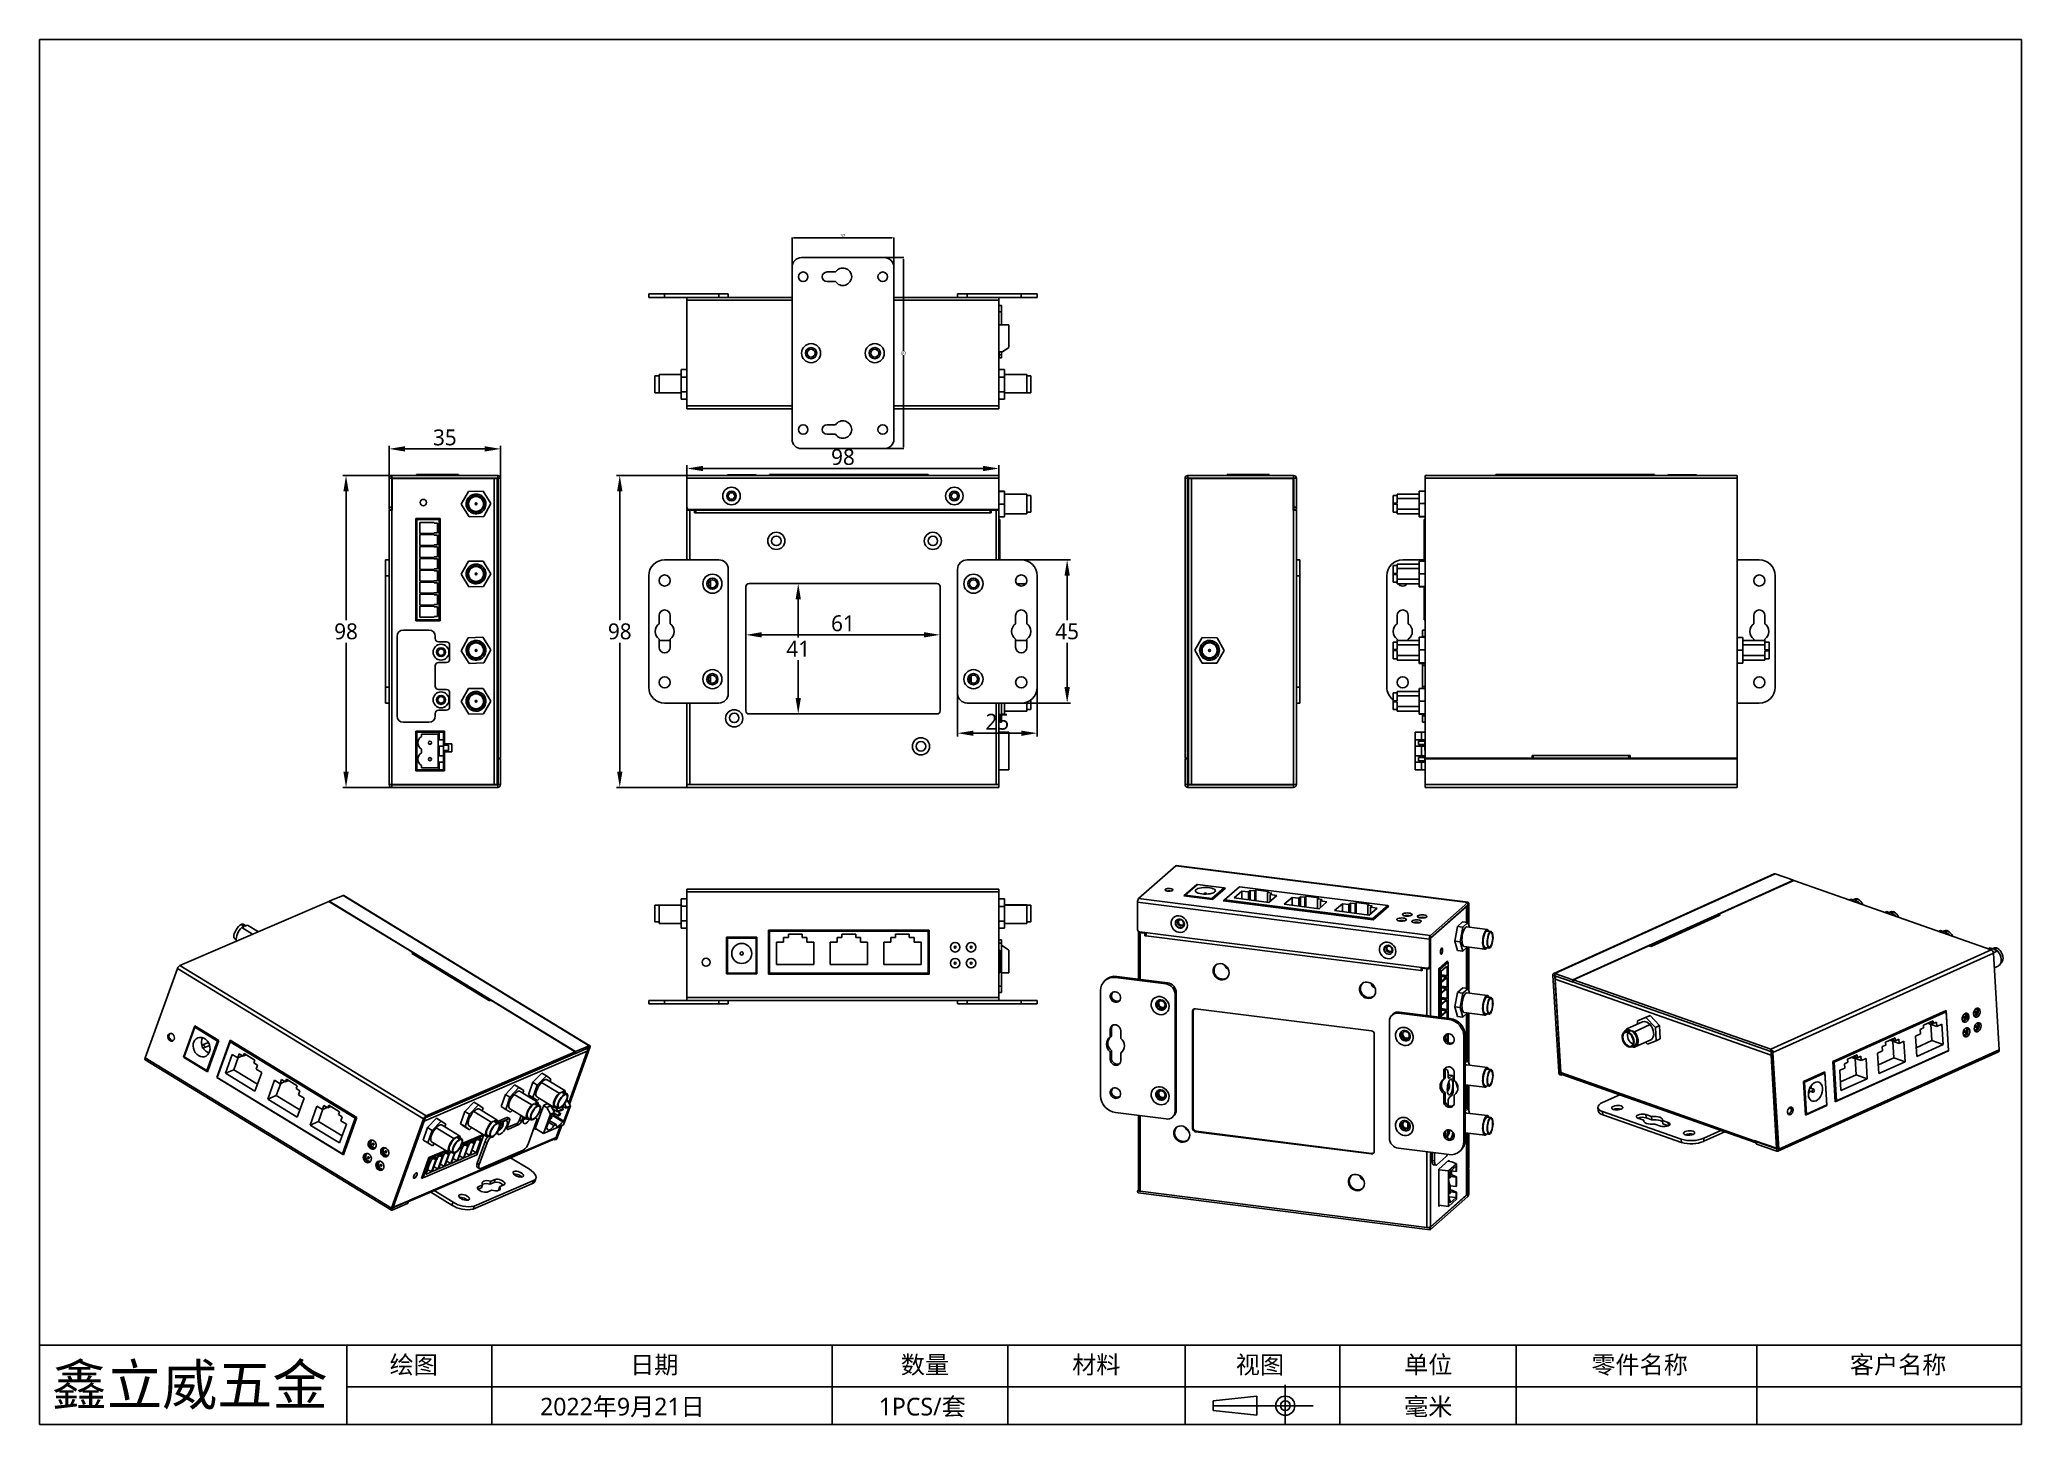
# Model space of a CAD drawing. Header units: millimetres. Extents: x 105 to 728, y 71 to 506.
import ezdxf

# ---------------------------------------------------------------- set-up
doc = ezdxf.new("R2010")
doc.units = ezdxf.units.MM
doc.header["$LTSCALE"] = 2
doc.header["$PDSIZE"] = -1
for name, color, linetype in [('1轮廓实线层', 7, 'Continuous'), ('2细线层', 4, 'Continuous'), ('6文字层', 3, 'Continuous')]:
    doc.layers.add(name, color=color, linetype=linetype)
doc.styles.add('SLDTEXTSTYLE0', font='')
doc.styles.get("Standard").update_dxf_attribs({"font": ''})
doc.styles.get('SLDTEXTSTYLE0').set_extended_font_data('Microsoft YaHei')
doc.styles.get('Standard').set_extended_font_data('Microsoft YaHei')
doc.dimstyles.new('ISO-25', dxfattribs={"dimtxt": 2.5, "dimasz": 2.5, "dimexe": 1.25, "dimexo": 0.625, "dimtad": 1, "dimtxsty": 'Standard', "dimcen": 2.5, "dimadec": 0, "dimazin": 0, "dimtfac": 1, "dimtmove": 0, "dimatfit": 3, "dimfxl": 1, "dimarcsym": 0})

msp = doc.modelspace()

# ---------------------------------------------------------------- texts
at = {"layer": '6文字层', "attachment_point": 1, "style": 'SLDTEXTSTYLE0'}
for s, insert, char_height in [('绘图', (215.09, 92.76), 5.556), ('日期', (290.64, 92.76), 5.556), ('数量', (375.67, 92.76), 5.556), ('材料', (429.5, 92.76), 5.556), ('视图', (480.89, 92.76), 5.556), ('单位', (533.77, 92.76), 5.556), ('零件名称', (592.59, 92.76), 5.556), ('客户名称', (673.79, 92.76), 5.556), ('鑫立威五金', (108.99, 90.04), 12.7), ('2022年9月21日', (262.36, 79.6), 5.556), ('1PCS/套', (368.73, 79.6), 5.556), ('毫米', (533.77, 79.6), 5.556)]:
    msp.add_mtext(s, dxfattribs=dict(at, insert=insert, char_height=char_height))

# ---------------------------------------------------------------- blocks, each defined once
blk = doc.blocks.new('*D5')
at = {"color": 0, "lineweight": -2}
for p, q in [((341.49, 421.84), (341.49, 444.11)), ((341.99, 444.01), (372.99, 444.01)), ((373.49, 421.84), (373.49, 444.11))]:
    blk.add_line(p, q, dxfattribs=at)
at = {"color": 0}
for points in [[(341.99, 444.09), (341.99, 443.93), (341.49, 444.01)], [(372.99, 444.09), (372.99, 443.93), (373.49, 444.01)]]:
    blk.add_solid(points, dxfattribs=at)
at = {"layer": 'Defpoints', "color": 0}
for p in [(373.49, 444.01), (341.49, 421.84), (373.49, 421.84)]:
    blk.add_point(p, dxfattribs=at)
at = {"color": 0, "insert": (357.49, 444.63), "char_height": 1, "attachment_point": 5}
blk.add_mtext('32', dxfattribs=at)
blk = doc.blocks.new('*D6')
at = {"color": 0, "lineweight": -2}
for p, q in [((363.46, 437.76), (376.57, 437.76)), ((376.47, 437.26), (376.47, 408.38)), ((376.47, 378.26), (376.47, 407.15)), ((363.46, 377.76), (376.57, 377.76))]:
    blk.add_line(p, q, dxfattribs=at)
at = {"color": 0}
for points in [[(376.39, 437.26), (376.55, 437.26), (376.47, 437.76)], [(376.39, 378.26), (376.55, 378.26), (376.47, 377.76)]]:
    blk.add_solid(points, dxfattribs=at)
at = {"layer": 'Defpoints', "color": 0}
for p in [(363.46, 437.76), (363.46, 377.76), (376.47, 377.76)]:
    blk.add_point(p, dxfattribs=at)
at = {"color": 0, "insert": (376.47, 407.76), "char_height": 1, "attachment_point": 5}
blk.add_mtext('60', dxfattribs=at)
blk = doc.blocks.new('*D8')
at = {"color": 0, "lineweight": -2}
for p, q in [((214.94, 367.4), (214.94, 378.69)), ((219.94, 377.69), (244.94, 377.69)), ((249.94, 367.4), (249.94, 378.69))]:
    blk.add_line(p, q, dxfattribs=at)
at = {"color": 0}
for points in [[(219.94, 378.52), (219.94, 376.85), (214.94, 377.69)], [(244.94, 378.52), (244.94, 376.85), (249.94, 377.69)]]:
    blk.add_solid(points, dxfattribs=at)
at = {"layer": 'Defpoints', "color": 0}
for p in [(249.94, 377.69), (214.94, 367.4), (249.94, 367.4)]:
    blk.add_point(p, dxfattribs=at)
at = {"color": 0, "insert": (232.44, 381.27), "char_height": 5, "attachment_point": 5}
blk.add_mtext('35', dxfattribs=at)
blk = doc.blocks.new('*D9')
at = {"color": 0, "lineweight": -2}
for p, q in [((243.05, 369.34), (200.4, 369.34)), ((201.4, 364.34), (201.4, 323.93)), ((201.4, 276.34), (201.4, 316.76)), ((246.63, 271.34), (200.4, 271.34))]:
    blk.add_line(p, q, dxfattribs=at)
at = {"color": 0}
for points in [[(200.57, 364.34), (202.23, 364.34), (201.4, 369.34)], [(200.57, 276.34), (202.23, 276.34), (201.4, 271.34)]]:
    blk.add_solid(points, dxfattribs=at)
at = {"layer": 'Defpoints', "color": 0}
for p in [(243.05, 369.34), (201.4, 271.34), (246.63, 271.34)]:
    blk.add_point(p, dxfattribs=at)
at = {"color": 0, "insert": (201.4, 320.34), "char_height": 5, "attachment_point": 5}
blk.add_mtext('98', dxfattribs=at)
blk = doc.blocks.new('*D10')
at = {"color": 0, "lineweight": -2}
for p, q in [((308.49, 363.89), (308.49, 372.53)), ((313.49, 371.53), (401.49, 371.53)), ((406.49, 365.53), (406.49, 372.53))]:
    blk.add_line(p, q, dxfattribs=at)
at = {"color": 0}
for points in [[(313.49, 372.36), (313.49, 370.69), (308.49, 371.53)], [(401.49, 372.36), (401.49, 370.69), (406.49, 371.53)]]:
    blk.add_solid(points, dxfattribs=at)
at = {"layer": 'Defpoints', "color": 0}
for p in [(406.49, 371.53), (308.49, 363.89), (406.49, 365.53)]:
    blk.add_point(p, dxfattribs=at)
at = {"color": 0, "insert": (357.49, 375.11), "char_height": 5, "attachment_point": 5}
blk.add_mtext('98', dxfattribs=at)
blk = doc.blocks.new('*D11')
at = {"color": 0, "lineweight": -2}
for p, q in [((312.58, 369.34), (286.39, 369.34)), ((287.39, 364.34), (287.39, 323.93)), ((287.39, 276.34), (287.39, 316.76)), ((310.83, 271.34), (286.39, 271.34))]:
    blk.add_line(p, q, dxfattribs=at)
at = {"color": 0}
for points in [[(286.56, 364.34), (288.23, 364.34), (287.39, 369.34)], [(286.56, 276.34), (288.23, 276.34), (287.39, 271.34)]]:
    blk.add_solid(points, dxfattribs=at)
at = {"layer": 'Defpoints', "color": 0}
for p in [(312.58, 369.34), (287.39, 271.34), (310.83, 271.34)]:
    blk.add_point(p, dxfattribs=at)
at = {"color": 0, "insert": (287.39, 320.34), "char_height": 5, "attachment_point": 5}
blk.add_mtext('98', dxfattribs=at)
blk = doc.blocks.new('*D12')
at = {"color": 0, "lineweight": -2}
for p, q in [((338.82, 335.41), (344.45, 335.41)), ((343.45, 330.41), (343.45, 318.47)), ((343.45, 299.41), (343.45, 311.36)), ((338.82, 294.41), (344.45, 294.41))]:
    blk.add_line(p, q, dxfattribs=at)
at = {"color": 0}
for points in [[(342.62, 330.41), (344.28, 330.41), (343.45, 335.41)], [(342.62, 299.41), (344.28, 299.41), (343.45, 294.41)]]:
    blk.add_solid(points, dxfattribs=at)
at = {"layer": 'Defpoints', "color": 0}
for p in [(338.82, 335.41), (343.45, 335.41), (338.82, 294.41)]:
    blk.add_point(p, dxfattribs=at)
at = {"color": 0, "insert": (343.45, 314.91), "char_height": 5, "attachment_point": 5}
blk.add_mtext('41', dxfattribs=at)
blk = doc.blocks.new('*D13')
at = {"color": 0, "lineweight": -2}
for p, q in [((326.99, 321.28), (326.99, 318.27)), ((382.99, 319.27), (331.99, 319.27)), ((387.99, 321.28), (387.99, 318.27))]:
    blk.add_line(p, q, dxfattribs=at)
at = {"color": 0}
for points in [[(331.99, 320.11), (331.99, 318.44), (326.99, 319.27)], [(382.99, 320.11), (382.99, 318.44), (387.99, 319.27)]]:
    blk.add_solid(points, dxfattribs=at)
at = {"layer": 'Defpoints', "color": 0}
for p in [(326.99, 321.28), (326.99, 319.27), (387.99, 321.28)]:
    blk.add_point(p, dxfattribs=at)
at = {"color": 0, "insert": (357.49, 322.87), "char_height": 5, "attachment_point": 5}
blk.add_mtext('61', dxfattribs=at)
blk = doc.blocks.new('*D14')
at = {"color": 0, "lineweight": -2}
for p, q in [((393.49, 309.35), (393.49, 287.37)), ((418.49, 309.35), (418.49, 287.37)), ((398.49, 288.37), (413.49, 288.37))]:
    blk.add_line(p, q, dxfattribs=at)
at = {"color": 0}
for points in [[(398.49, 289.2), (398.49, 287.53), (393.49, 288.37)], [(413.49, 289.2), (413.49, 287.53), (418.49, 288.37)]]:
    blk.add_solid(points, dxfattribs=at)
at = {"layer": 'Defpoints', "color": 0}
for p in [(393.49, 309.35), (418.49, 309.35), (418.49, 288.37)]:
    blk.add_point(p, dxfattribs=at)
at = {"color": 0, "insert": (405.99, 291.95), "char_height": 5, "attachment_point": 5}
blk.add_mtext('25', dxfattribs=at)
blk = doc.blocks.new('*D15')
at = {"color": 0, "lineweight": -2}
for p, q in [((403.3, 342.84), (428.92, 342.84)), ((427.92, 337.84), (427.92, 323.89)), ((427.92, 302.84), (427.92, 316.8)), ((403.3, 297.84), (428.92, 297.84))]:
    blk.add_line(p, q, dxfattribs=at)
at = {"color": 0}
for points in [[(427.09, 337.84), (428.76, 337.84), (427.92, 342.84)], [(427.09, 302.84), (428.76, 302.84), (427.92, 297.84)]]:
    blk.add_solid(points, dxfattribs=at)
at = {"layer": 'Defpoints', "color": 0}
for p in [(403.3, 342.84), (427.92, 342.84), (403.3, 297.84)]:
    blk.add_point(p, dxfattribs=at)
at = {"color": 0, "insert": (427.92, 320.34), "char_height": 5, "attachment_point": 5}
blk.add_mtext('45', dxfattribs=at)

# ---------------------------------------------------------------- dimensions: what is measured, and where the dimension line sits
at = {"color": 2}
for base, p1, p2, override, picture, middle in [((373.49, 444.01), (341.49, 421.84), (373.49, 421.84), {"dimtxt": 1, "dimasz": 0.5, "dimexe": 0.1, "dimexo": 0, "dimgap": 0.1, "dimtih": 1, "dimtoh": 1, "dimdec": 1, "dimadec": 2, "dimazin": 2, "dimtdec": 1, "dimtzin": 0}, '*D5', (357.49, 444.63)), ((249.94, 377.69), (214.94, 367.4), (249.94, 367.4), {"dimtxt": 5, "dimasz": 5, "dimexe": 1, "dimexo": 0, "dimgap": 1, "dimtih": 1, "dimtoh": 1, "dimdec": 1, "dimadec": 2, "dimazin": 2, "dimtdec": 1, "dimtzin": 0}, '*D8', (232.44, 381.27)), ((406.49, 371.53), (308.49, 363.89), (406.49, 365.53), {"dimtxt": 5, "dimasz": 5, "dimexe": 1, "dimexo": 0, "dimgap": 1, "dimtih": 1, "dimtoh": 1, "dimdec": 1, "dimadec": 2, "dimazin": 2, "dimtdec": 1, "dimtzin": 0}, '*D10', (357.49, 375.11)), ((326.99, 319.27), (387.99, 321.28), (326.99, 321.28), {"dimtxt": 5, "dimasz": 5, "dimexe": 1, "dimexo": 0, "dimgap": 1, "dimtih": 1, "dimtoh": 1, "dimdec": 1, "dimadec": 2, "dimazin": 2, "dimtdec": 1, "dimtzin": 0}, '*D13', (357.49, 322.87)), ((418.49, 288.37), (393.49, 309.35), (418.49, 309.35), {"dimtxt": 5, "dimasz": 5, "dimexe": 1, "dimexo": 0, "dimgap": 1, "dimtih": 1, "dimtoh": 1, "dimdec": 1, "dimadec": 2, "dimazin": 2, "dimtdec": 1, "dimtzin": 0}, '*D14', (405.99, 291.95))]:
    dim = msp.add_linear_dim(base=base, p1=p1, p2=p2, dimstyle='ISO-25', override=override, dxfattribs=at)
    dim.commit()
    dim.dimension.update_dxf_attribs({"geometry": picture, "text_midpoint": middle})
for base, p1, p2, angle, override, picture, middle in [((376.47, 377.76), (363.46, 437.76), (363.46, 377.76), 270, {"dimtxt": 1, "dimasz": 0.5, "dimexe": 0.1, "dimexo": 0, "dimgap": 0.1, "dimtih": 1, "dimtoh": 1, "dimdec": 1, "dimadec": 2, "dimazin": 2, "dimtdec": 1, "dimtzin": 0}, '*D6', (376.47, 407.76)), ((201.4, 271.34), (243.05, 369.34), (246.63, 271.34), 90, {"dimtxt": 5, "dimasz": 5, "dimexe": 1, "dimexo": 0, "dimgap": 1, "dimtih": 1, "dimtoh": 1, "dimdec": 1, "dimadec": 2, "dimazin": 2, "dimtdec": 1, "dimtzin": 0}, '*D9', (201.4, 320.34)), ((287.39, 271.34), (312.58, 369.34), (310.83, 271.34), 90, {"dimtxt": 5, "dimasz": 5, "dimexe": 1, "dimexo": 0, "dimgap": 1, "dimtih": 1, "dimtoh": 1, "dimdec": 1, "dimadec": 2, "dimazin": 2, "dimtdec": 1, "dimtzin": 0}, '*D11', (287.39, 320.34)), ((427.92, 342.84), (403.3, 297.84), (403.3, 342.84), 90, {"dimtxt": 5, "dimasz": 5, "dimexe": 1, "dimexo": 0, "dimgap": 1, "dimtih": 1, "dimtoh": 1, "dimdec": 1, "dimadec": 2, "dimazin": 2, "dimtdec": 1, "dimtzin": 0}, '*D15', (427.92, 320.34)), ((343.45, 335.41), (338.82, 294.41), (338.82, 335.41), 90, {"dimtxt": 5, "dimasz": 5, "dimexe": 1, "dimexo": 0, "dimgap": 1, "dimtih": 1, "dimtoh": 1, "dimdec": 1, "dimadec": 2, "dimazin": 2, "dimtdec": 1, "dimtzin": 0}, '*D12', (343.45, 314.91))]:
    dim = msp.add_linear_dim(base=base, p1=p1, p2=p2, angle=angle, dimstyle='ISO-25', override=override, dxfattribs=at)
    dim.commit()
    dim.dimension.update_dxf_attribs({"geometry": picture, "text_midpoint": middle})

# ---------------------------------------------------------------- linework, layer by layer
at = {"layer": '1轮廓实线层'}
for p, q in [((370.49, 437.76), (344.49, 437.76)), ((341.49, 434.76), (341.49, 380.76)), ((355.19, 433.26), (352.49, 433.26)), ((352.49, 430.26), (355.19, 430.26)), ((373.49, 380.76), (373.49, 434.76)), ((296.49, 425.26), (296.49, 426.36)), ((296.49, 426.36), (301.49, 426.36)), ((296.49, 425.26), (301.49, 425.26)), ((301.49, 425.26), (301.49, 426.36)), ((301.49, 426.36), (318.49, 426.36)), ((301.49, 425.26), (308.49, 425.26)), ((308.49, 425.26), (309.39, 425.26)), ((308.49, 425.26), (308.49, 424.36)), ((308.49, 424.36), (341.49, 424.36)), ((308.49, 424.36), (308.49, 391.16)), ((309.39, 425.26), (341.49, 425.26)), ((318.49, 425.26), (318.49, 426.36)), ((318.49, 426.36), (321.49, 426.36)), ((321.49, 426.36), (321.49, 425.26)), ((373.49, 425.26), (405.59, 425.26)), ((373.49, 424.36), (406.49, 424.36)), ((393.49, 425.26), (393.49, 426.36)), ((393.49, 426.36), (396.49, 426.36)), ((396.49, 426.36), (396.49, 425.26)), ((396.49, 426.36), (413.49, 426.36)), ((406.49, 425.26), (405.59, 425.26)), ((406.49, 425.26), (406.49, 424.36)), ((406.49, 425.26), (413.49, 425.26)), ((406.49, 424.36), (406.49, 391.16)), ((413.49, 425.26), (413.49, 426.36)), ((413.49, 426.36), (418.49, 426.36)), ((413.49, 425.26), (418.49, 425.26)), ((418.49, 425.26), (418.49, 426.36)), ((407.29, 422.76), (406.49, 422.76)), ((407.29, 420.76), (406.49, 420.76)), ((407.29, 422.76), (407.29, 420.76)), ((407.29, 420.76), (407.29, 416.61)), ((406.49, 416.61), (409.59, 416.61)), ((409.59, 416.61), (409.59, 409.51)), ((406.49, 408.16), (407.59, 408.16)), ((406.49, 406.61), (406.59, 406.61)), ((407.29, 406.26), (406.49, 406.26)), ((406.59, 408.16), (406.59, 406.61)), ((407.29, 407.26), (406.59, 407.26)), ((407.29, 408.16), (407.29, 407.26)), ((407.29, 407.26), (407.29, 406.26)), ((409.59, 409.51), (407.59, 408.16)), ((299.74, 400.59), (298.44, 400.59)), ((298.44, 395.34), (298.44, 400.59)), ((306.69, 401.07), (299.74, 401.07)), ((299.74, 395.33), (299.74, 401.07)), ((306.69, 402.58), (308.49, 402.58)), ((306.69, 400.24), (306.69, 402.58)), ((306.69, 400.24), (308.49, 400.24)), ((306.69, 395.62), (306.69, 400.24)), ((408.29, 402.58), (406.49, 402.58)), ((408.29, 400.24), (406.49, 400.24)), ((408.29, 402.58), (408.29, 400.24)), ((415.24, 401.07), (408.29, 401.07)), ((408.29, 400.24), (408.29, 395.62)), ((415.24, 401.07), (415.24, 395.33)), ((416.54, 400.59), (415.24, 400.59)), ((416.54, 400.59), (416.54, 395.34)), ((298.44, 395.34), (299.74, 395.34)), ((299.74, 395.33), (306.69, 395.33)), ((306.69, 395.62), (308.49, 395.62)), ((306.69, 393.34), (306.69, 395.62)), ((306.69, 393.34), (308.49, 393.34)), ((408.29, 395.62), (406.49, 395.62)), ((408.29, 393.34), (406.49, 393.34)), ((408.29, 395.62), (408.29, 393.34)), ((408.29, 395.33), (415.24, 395.33)), ((408.29, 395.27), (415.24, 395.27)), ((415.24, 395.34), (416.54, 395.34)), ((415.24, 395.34), (416.54, 395.34)), ((415.24, 395.32), (415.24, 395.27)), ((416.54, 395.34), (416.54, 395.34)), ((308.49, 391.16), (341.49, 391.16)), ((308.49, 390.26), (308.49, 391.16)), ((341.49, 390.26), (308.49, 390.26)), ((373.49, 391.16), (406.49, 391.16)), ((406.49, 390.26), (373.49, 390.26)), ((406.49, 391.16), (406.49, 390.26)), ((355.19, 385.26), (352.49, 385.26)), ((352.49, 382.26), (355.19, 382.26)), ((344.49, 377.76), (370.49, 377.76)), ((215.74, 368.44), (214.94, 368.44)), ((214.94, 359.34), (214.94, 368.44)), ((215.74, 359.34), (215.74, 368.44)), ((215.84, 369.34), (215.84, 368.54)), ((215.84, 369.34), (249.04, 369.34)), ((215.84, 368.54), (249.04, 368.54)), ((215.94, 358.39), (215.94, 368.39)), ((215.94, 368.39), (247.94, 368.39)), ((223.49, 369.34), (223.49, 369.64)), ((223.49, 369.64), (236.74, 369.64)), ((223.49, 368.39), (223.49, 368.54)), ((236.74, 369.34), (236.74, 369.64)), ((236.74, 368.39), (236.74, 368.54)), ((247.94, 272.24), (247.94, 368.39)), ((247.94, 368.39), (248.84, 368.39)), ((248.84, 272.24), (248.84, 368.39)), ((249.04, 368.54), (249.04, 369.34)), ((249.14, 368.44), (249.14, 280.54)), ((249.94, 368.44), (249.14, 368.44)), ((249.94, 368.44), (249.94, 280.54)), ((406.49, 369.34), (308.49, 369.34)), ((308.49, 368.44), (308.49, 369.34)), ((406.49, 368.44), (308.49, 368.44)), ((308.49, 359.34), (308.49, 368.44)), ((321.19, 369.34), (321.19, 369.52)), ((321.19, 369.52), (330.19, 369.52)), ((330.19, 369.34), (330.19, 369.52)), ((334.44, 369.34), (334.44, 369.64)), ((334.44, 369.64), (384.24, 369.64)), ((384.24, 369.34), (384.24, 369.64)), ((406.49, 368.44), (406.49, 369.34)), ((406.49, 359.34), (406.49, 368.44)), ((464.95, 368.44), (464.95, 280.54)), ((465.75, 368.44), (464.95, 368.44)), ((465.75, 368.44), (465.75, 280.54)), ((465.85, 369.34), (465.85, 368.54)), ((499.05, 369.34), (465.85, 369.34)), ((499.05, 368.54), (465.85, 368.54)), ((466.05, 272.24), (466.05, 368.39)), ((466.05, 368.39), (466.95, 368.39)), ((466.95, 368.39), (466.95, 272.24)), ((466.95, 368.39), (498.95, 368.39)), ((478.15, 369.34), (478.15, 369.64)), ((478.15, 369.64), (491.4, 369.64)), ((478.15, 368.39), (478.15, 368.54)), ((480.4, 369.34), (480.4, 369.52)), ((480.4, 369.52), (491.35, 369.52)), ((480.4, 368.39), (480.4, 368.54)), ((491.35, 369.34), (491.35, 369.52)), ((491.35, 368.39), (491.35, 368.54)), ((491.4, 369.34), (491.4, 369.64)), ((491.4, 368.39), (491.4, 368.54)), ((498.95, 368.39), (498.95, 358.39)), ((499.05, 368.54), (499.05, 369.34)), ((499.95, 368.44), (499.15, 368.44)), ((499.15, 359.34), (499.15, 368.44)), ((499.95, 359.34), (499.95, 368.44)), ((540.34, 369.34), (540.34, 368.44)), ((540.34, 369.34), (638.34, 369.34)), ((540.34, 368.44), (540.34, 280.54)), ((540.34, 368.44), (638.34, 368.44)), ((562.59, 369.34), (562.59, 369.64)), ((562.59, 369.64), (612.39, 369.64)), ((612.39, 369.34), (612.39, 369.64)), ((616.64, 369.52), (625.64, 369.52)), ((616.64, 369.34), (616.64, 369.52)), ((625.64, 369.34), (625.64, 369.52)), ((638.34, 369.34), (638.34, 368.44)), ((638.34, 368.44), (638.34, 280.54)), ((239.83, 364.33), (237.62, 360.27)), ((244.44, 364.45), (239.83, 364.33)), ((246.85, 360.51), (244.44, 364.45)), ((244.85, 360.62), (244.81, 362.14)), ((244.84, 361.2), (244.84, 362.04)), ((408.29, 364.45), (406.49, 364.45)), ((408.29, 364.33), (406.49, 364.33)), ((408.29, 364.45), (408.29, 364.33)), ((408.29, 364.33), (408.29, 360.27)), ((415.24, 363.5), (408.29, 363.5)), ((415.24, 363.5), (415.24, 357.28)), ((416.54, 363.02), (415.24, 363.02)), ((416.54, 363.02), (416.54, 357.77)), ((531.59, 363.02), (530.29, 363.02)), ((530.29, 360.62), (530.29, 363.02)), ((538.54, 363.5), (531.59, 363.5)), ((531.59, 362.14), (531.59, 363.5)), ((531.59, 362.14), (538.54, 362.14)), ((531.59, 360.62), (531.59, 362.14)), ((538.54, 364.45), (540.34, 364.45)), ((538.54, 360.51), (538.54, 364.45)), ((214.94, 358.64), (214.94, 359.34)), ((214.94, 359.34), (215.74, 359.34)), ((215.74, 358.64), (214.94, 358.64)), ((214.94, 342.84), (214.94, 358.39)), ((214.94, 358.39), (215.84, 358.39)), ((215.74, 359.34), (215.74, 358.64)), ((215.84, 358.39), (215.84, 272.24)), ((215.94, 358.39), (215.84, 358.39)), ((230.99, 355.84), (223.29, 355.84)), ((223.29, 355.84), (223.29, 323.64)), ((223.54, 323.64), (223.54, 355.84)), ((230.69, 355.54), (223.59, 355.54)), ((223.59, 355.54), (223.59, 323.94)), ((230.69, 323.94), (230.69, 355.54)), ((230.99, 323.64), (230.99, 355.84)), ((237.62, 360.27), (240.03, 356.33)), ((240.03, 356.33), (244.65, 356.45)), ((244.65, 356.45), (246.85, 360.51)), ((244.85, 360.62), (244.86, 360.3)), ((244.9, 358.79), (244.86, 360.3)), ((308.49, 359.34), (308.49, 358.39)), ((308.49, 358.39), (308.49, 342.84)), ((308.49, 358.39), (309.39, 358.39)), ((405.79, 358.64), (309.19, 358.64)), ((309.29, 358.64), (309.29, 358.39)), ((309.39, 358.39), (309.39, 358.64)), ((309.39, 358.39), (310.89, 358.39)), ((309.39, 358.39), (309.39, 342.84)), ((310.89, 357.58), (310.89, 358.39)), ((311.29, 357.58), (310.89, 357.58)), ((311.29, 358.64), (311.29, 358.4)), ((403.69, 358.4), (311.29, 358.4)), ((311.29, 358.4), (311.29, 358.39)), ((311.29, 358.39), (403.69, 358.39)), ((311.29, 357.58), (311.29, 358.39)), ((403.69, 357.58), (311.29, 357.58)), ((403.69, 358.4), (403.69, 358.64)), ((403.69, 358.39), (403.69, 358.4)), ((403.69, 358.39), (403.69, 357.58)), ((404.09, 357.58), (403.69, 357.58)), ((404.09, 358.39), (405.59, 358.39)), ((404.09, 358.39), (404.09, 357.58)), ((404.69, 358.39), (404.69, 358.64)), ((405.54, 358.64), (405.54, 358.39)), ((405.59, 358.39), (406.49, 358.39)), ((405.59, 342.84), (405.59, 358.39)), ((405.69, 358.64), (405.69, 358.39)), ((408.29, 360.27), (406.49, 360.27)), ((406.49, 358.39), (406.49, 359.34)), ((406.49, 358.39), (406.49, 342.84)), ((408.29, 356.33), (406.49, 356.33)), ((406.49, 355.54), (406.79, 355.54)), ((406.79, 355.54), (406.79, 342.84)), ((408.29, 360.27), (408.29, 356.33)), ((408.29, 357.28), (415.24, 357.28)), ((415.24, 357.77), (416.54, 357.77)), ((498.95, 358.39), (499.05, 358.39)), ((499.05, 358.39), (499.05, 272.24)), ((499.05, 358.39), (499.95, 358.39)), ((499.15, 359.34), (499.95, 359.34)), ((499.15, 358.64), (499.15, 359.34)), ((499.95, 358.64), (499.15, 358.64)), ((499.95, 359.34), (499.95, 358.64)), ((499.95, 358.39), (499.95, 342.84)), ((530.29, 360.62), (531.59, 360.62)), ((530.29, 360.62), (530.29, 360.3)), ((530.29, 357.77), (530.29, 360.3)), ((531.59, 360.3), (530.29, 360.3)), ((530.29, 357.77), (531.59, 357.77)), ((531.59, 358.79), (531.59, 360.3)), ((538.54, 358.79), (531.59, 358.79)), ((531.59, 357.28), (531.59, 358.79)), ((531.59, 357.28), (538.54, 357.28)), ((538.54, 356.45), (538.54, 360.51)), ((538.54, 360.51), (540.34, 360.51)), ((538.54, 356.45), (540.34, 356.45)), ((538.54, 356.33), (538.54, 356.45)), ((538.54, 356.33), (540.34, 356.33)), ((540.04, 342.42), (540.04, 355.54)), ((540.34, 355.54), (540.04, 355.54)), ((229.09, 354.54), (224.59, 354.54)), ((224.59, 354.54), (224.59, 351.09)), ((224.59, 351.09), (229.09, 351.09)), ((229.09, 350.79), (224.59, 350.79)), ((224.59, 350.79), (224.59, 347.34)), ((229.09, 354.37), (229.09, 354.54)), ((230.09, 354.37), (229.09, 354.37)), ((229.09, 351.09), (229.09, 351.27)), ((229.09, 351.27), (230.09, 351.27)), ((229.09, 350.62), (229.09, 350.79)), ((230.09, 350.62), (229.09, 350.62)), ((230.09, 351.27), (230.09, 354.37)), ((230.09, 347.52), (230.09, 350.62)), ((214.94, 342.84), (213.84, 342.84)), ((213.84, 337.84), (213.84, 342.84)), ((214.94, 337.84), (214.94, 342.84)), ((224.59, 347.34), (229.09, 347.34)), ((229.09, 347.04), (224.59, 347.04)), ((224.59, 347.04), (224.59, 343.59)), ((224.59, 343.59), (229.09, 343.59)), ((229.09, 343.29), (224.59, 343.29)), ((224.59, 343.29), (224.59, 339.84)), ((229.09, 347.34), (229.09, 347.52)), ((229.09, 347.52), (230.09, 347.52)), ((229.09, 346.87), (229.09, 347.04)), ((230.09, 346.87), (229.09, 346.87)), ((229.09, 343.59), (229.09, 343.77)), ((229.09, 343.77), (230.09, 343.77)), ((229.09, 343.12), (229.09, 343.29)), ((230.09, 343.12), (229.09, 343.12)), ((230.09, 343.77), (230.09, 346.87)), ((230.09, 340.02), (230.09, 343.12)), ((244.51, 342.42), (239.89, 342.37)), ((246.86, 338.44), (244.51, 342.42)), ((318.49, 342.84), (301.49, 342.84)), ((413.49, 342.84), (396.49, 342.84)), ((499.95, 342.84), (499.95, 337.84)), ((499.95, 342.84), (501.05, 342.84)), ((501.05, 342.84), (501.05, 337.84)), ((533.34, 342.84), (540.04, 342.84)), ((538.54, 342.42), (540.34, 342.42)), ((538.54, 338.44), (538.54, 342.42)), ((638.34, 342.84), (645.34, 342.84)), ((214.94, 337.84), (213.84, 337.84)), ((213.84, 302.84), (213.84, 337.84)), ((214.94, 302.84), (214.94, 337.84)), ((223.59, 339.74), (223.54, 339.74)), ((224.59, 339.84), (229.09, 339.84)), ((229.09, 339.54), (224.59, 339.54)), ((224.59, 339.54), (224.59, 336.09)), ((229.09, 339.84), (229.09, 340.02)), ((229.09, 340.02), (230.09, 340.02)), ((229.09, 339.37), (229.09, 339.54)), ((230.09, 339.37), (229.09, 339.37)), ((229.09, 336.27), (230.09, 336.27)), ((229.09, 336.09), (229.09, 336.27)), ((230.09, 336.27), (230.09, 339.37)), ((230.99, 339.74), (230.69, 339.74)), ((239.89, 342.37), (237.62, 338.35)), ((237.62, 338.35), (239.97, 334.37)), ((244.59, 334.42), (246.86, 338.44)), ((244.86, 338.58), (244.84, 340.1)), ((244.86, 338.58), (244.86, 338.26)), ((244.87, 336.74), (244.86, 338.26)), ((296.49, 337.84), (296.49, 302.84)), ((315.84, 336.41), (315.84, 334.28)), ((321.49, 300.84), (321.49, 339.84)), ((393.49, 339.84), (393.49, 300.84)), ((418.49, 302.84), (418.49, 337.84)), ((499.95, 337.84), (501.05, 337.84)), ((499.95, 337.84), (499.95, 302.84)), ((501.05, 337.84), (501.05, 302.84)), ((528.34, 302.84), (528.34, 337.84)), ((531.59, 341.02), (530.29, 341.02)), ((530.29, 338.58), (530.29, 341.02)), ((530.29, 338.58), (531.59, 338.58)), ((530.29, 338.58), (530.29, 338.26)), ((530.29, 335.77), (530.29, 338.26)), ((531.59, 338.26), (530.29, 338.26)), ((538.54, 341.5), (531.59, 341.5)), ((531.59, 340.1), (531.59, 341.5)), ((531.59, 340.1), (538.54, 340.1)), ((531.59, 338.58), (531.59, 340.1)), ((531.59, 336.74), (531.59, 338.26)), ((538.54, 336.74), (531.59, 336.74)), ((531.59, 335.28), (531.59, 336.74)), ((538.54, 334.42), (538.54, 338.44)), ((538.54, 338.44), (540.34, 338.44)), ((650.34, 337.84), (650.34, 302.84)), ((224.59, 336.09), (229.09, 336.09)), ((224.59, 335.79), (224.59, 332.34)), ((229.09, 335.79), (224.59, 335.79)), ((224.59, 332.34), (229.09, 332.34)), ((224.59, 332.04), (224.59, 328.59)), ((229.09, 332.04), (224.59, 332.04)), ((229.09, 335.62), (229.09, 335.79)), ((230.09, 335.62), (229.09, 335.62)), ((229.09, 332.34), (229.09, 332.52)), ((229.09, 332.52), (230.09, 332.52)), ((229.09, 331.87), (229.09, 332.04)), ((230.09, 331.87), (229.09, 331.87)), ((230.09, 332.52), (230.09, 335.62)), ((230.09, 328.77), (230.09, 331.87)), ((239.97, 334.37), (244.59, 334.42)), ((326.99, 295.41), (326.99, 334.41)), ((327.99, 335.41), (386.99, 335.41)), ((387.99, 334.41), (387.99, 295.41)), ((412.1, 335.28), (414.88, 335.28)), ((530.29, 335.77), (531.59, 335.77)), ((531.59, 335.28), (538.54, 335.28)), ((538.54, 334.42), (540.34, 334.42)), ((538.54, 334.37), (538.54, 334.42)), ((538.54, 334.37), (540.34, 334.37)), ((540.04, 323.94), (540.04, 334.37)), ((223.54, 329.64), (223.59, 329.64)), ((223.59, 323.94), (230.69, 323.94)), ((224.59, 328.59), (229.09, 328.59)), ((224.59, 328.29), (224.59, 324.84)), ((229.09, 328.29), (224.59, 328.29)), ((224.59, 324.84), (229.09, 324.84)), ((229.09, 328.59), (229.09, 328.77)), ((229.09, 328.77), (230.09, 328.77)), ((229.09, 328.12), (229.09, 328.29)), ((230.09, 328.12), (229.09, 328.12)), ((229.09, 324.84), (229.09, 325.02)), ((229.09, 325.02), (230.09, 325.02)), ((230.09, 325.02), (230.09, 328.12)), ((230.69, 329.64), (230.99, 329.64)), ((299.74, 325.34), (299.74, 322.78)), ((303.24, 322.78), (303.24, 325.34)), ((411.74, 325.34), (411.74, 322.78)), ((415.24, 322.78), (415.24, 325.34)), ((531.59, 322.78), (531.59, 325.34)), ((535.09, 325.34), (535.09, 322.78)), ((540.34, 323.94), (540.04, 323.94)), ((643.59, 322.78), (643.59, 325.34)), ((647.09, 325.34), (647.09, 322.78)), ((217.44, 318.79), (217.44, 293.79)), ((227.44, 320.79), (219.44, 320.79)), ((223.29, 323.64), (230.99, 323.64)), ((229.44, 318.09), (229.44, 318.79)), ((239.76, 318.29), (237.62, 314.2)), ((244.38, 318.49), (239.76, 318.29)), ((246.85, 314.59), (244.38, 318.49)), ((299.74, 317.91), (299.74, 315.34)), ((303.24, 317.5), (299.74, 317.5)), ((303.24, 315.34), (303.24, 317.91)), ((411.74, 317.91), (411.74, 315.34)), ((415.24, 317.5), (411.74, 317.5)), ((415.24, 315.34), (415.24, 317.91)), ((470.37, 318.41), (468.03, 314.43)), ((474.99, 318.37), (470.37, 318.41)), ((477.27, 314.36), (474.99, 318.37)), ((531.59, 317.5), (531.59, 317.91)), ((538.54, 317.5), (531.59, 317.5)), ((531.59, 316.18), (531.59, 317.5)), ((535.09, 317.91), (535.09, 317.5)), ((538.54, 318.49), (540.34, 318.49)), ((538.54, 314.59), (538.54, 318.49)), ((539.54, 320.79), (540.34, 320.79)), ((539.54, 318.79), (539.54, 320.79)), ((539.54, 318.79), (540.34, 318.79)), ((539.54, 318.49), (539.54, 318.79)), ((640.14, 318.41), (638.34, 318.41)), ((640.14, 318.41), (640.14, 314.43)), ((647.09, 317.5), (640.14, 317.5)), ((643.59, 317.5), (643.59, 317.91)), ((647.09, 317.91), (647.09, 317.5)), ((647.09, 317.5), (647.09, 316.09)), ((232.94, 317.09), (230.44, 317.09)), ((233.94, 311.59), (233.94, 316.09)), ((237.62, 314.2), (240.1, 310.3)), ((244.71, 310.49), (246.85, 314.59)), ((244.85, 314.66), (244.79, 316.18)), ((244.84, 316.04), (244.79, 316.12)), ((244.84, 314.93), (244.84, 316.04)), ((244.85, 314.66), (244.86, 314.34)), ((244.93, 312.83), (244.86, 314.34)), ((468.03, 314.43), (470.31, 310.41)), ((470.03, 314.25), (470.02, 312.74)), ((470.04, 316.09), (470.03, 314.58)), ((470.03, 314.25), (470.03, 314.58)), ((474.93, 310.38), (477.27, 314.36)), ((531.59, 317.02), (530.29, 317.02)), ((530.29, 314.66), (530.29, 317.02)), ((530.29, 314.66), (531.59, 314.66)), ((530.29, 314.66), (530.29, 314.34)), ((530.29, 311.77), (530.29, 314.34)), ((531.59, 314.34), (530.29, 314.34)), ((530.29, 311.77), (531.59, 311.77)), ((531.59, 316.18), (538.54, 316.18)), ((531.59, 314.66), (531.59, 316.18)), ((531.59, 312.83), (531.59, 314.34)), ((538.54, 312.83), (531.59, 312.83)), ((531.59, 311.28), (531.59, 312.83)), ((531.59, 311.28), (538.54, 311.28)), ((538.54, 310.49), (538.54, 314.59)), ((538.54, 314.59), (540.34, 314.59)), ((640.14, 314.43), (638.34, 314.43)), ((640.14, 316.09), (647.09, 316.09)), ((640.14, 314.43), (640.14, 310.41)), ((647.09, 312.74), (640.14, 312.74)), ((640.14, 311.28), (647.09, 311.28)), ((648.39, 317.02), (647.09, 317.02)), ((647.09, 316.09), (647.09, 314.58)), ((647.09, 314.58), (648.39, 314.58)), ((648.39, 314.25), (647.09, 314.25)), ((647.09, 314.25), (647.09, 312.74)), ((647.09, 312.74), (647.09, 311.28)), ((647.09, 311.77), (648.39, 311.77)), ((648.39, 317.02), (648.39, 314.58)), ((648.39, 314.25), (648.39, 314.58)), ((648.39, 314.25), (648.39, 311.77)), ((229.44, 303.09), (229.44, 309.59)), ((230.44, 310.59), (232.94, 310.59)), ((240.1, 310.3), (244.71, 310.49)), ((315.84, 306.41), (315.84, 304.28)), ((397.74, 306.34), (397.74, 304.34)), ((470.31, 310.41), (474.93, 310.38)), ((538.54, 310.49), (540.34, 310.49)), ((538.54, 310.3), (538.54, 310.49)), ((538.54, 310.3), (540.34, 310.3)), ((539.54, 309.59), (539.54, 310.3)), ((539.54, 309.59), (540.34, 309.59)), ((539.54, 303.09), (539.54, 309.59)), ((640.14, 310.41), (638.34, 310.41)), ((640.14, 310.38), (638.34, 310.38)), ((640.14, 310.41), (640.14, 310.38)), ((214.94, 302.84), (213.84, 302.84)), ((213.84, 297.84), (213.84, 302.84)), ((214.94, 297.84), (214.94, 302.84)), ((232.94, 302.09), (230.44, 302.09)), ((233.94, 296.59), (233.94, 301.09)), ((239.9, 302.38), (237.62, 298.36)), ((244.52, 302.41), (239.9, 302.38)), ((246.86, 298.43), (244.52, 302.41)), ((244.86, 298.57), (244.85, 300.09)), ((416.54, 298.88), (416.54, 295.77)), ((499.95, 302.84), (501.05, 302.84)), ((499.95, 302.84), (499.95, 297.84)), ((501.05, 302.84), (501.05, 297.84)), ((531.59, 301.02), (530.29, 301.02)), ((530.29, 298.57), (530.29, 301.02)), ((538.54, 301.5), (531.59, 301.5)), ((531.59, 300.09), (531.59, 301.5)), ((531.59, 300.09), (538.54, 300.09)), ((531.59, 298.57), (531.59, 300.09)), ((538.54, 302.41), (540.34, 302.41)), ((538.54, 298.43), (538.54, 302.41)), ((539.54, 303.09), (540.34, 303.09)), ((539.54, 302.41), (539.54, 303.09)), ((214.94, 297.84), (213.84, 297.84)), ((214.94, 272.24), (214.94, 297.84)), ((229.44, 293.79), (229.44, 294.59)), ((230.44, 295.59), (232.94, 295.59)), ((237.62, 298.36), (239.96, 294.38)), ((239.96, 294.38), (244.58, 294.41)), ((244.58, 294.41), (246.86, 298.43)), ((244.86, 298.57), (244.86, 298.25)), ((244.87, 296.74), (244.86, 298.25)), ((301.49, 297.84), (318.49, 297.84)), ((308.49, 297.84), (308.49, 272.24)), ((309.39, 297.84), (309.39, 272.24)), ((386.99, 294.41), (327.99, 294.41)), ((396.49, 297.84), (413.49, 297.84)), ((405.59, 272.24), (405.59, 297.84)), ((406.49, 297.84), (406.49, 272.24)), ((407.29, 293.79), (406.49, 293.79)), ((407.29, 297.84), (407.29, 293.79)), ((408.29, 294.38), (407.29, 294.38)), ((407.29, 293.79), (407.29, 291.79)), ((408.29, 297.84), (408.29, 294.38)), ((408.29, 295.28), (415.24, 295.28)), ((415.24, 298.16), (415.24, 295.28)), ((415.24, 295.77), (416.54, 295.77)), ((499.95, 297.84), (499.95, 272.24)), ((499.95, 297.84), (501.05, 297.84)), ((530.29, 298.57), (531.59, 298.57)), ((530.29, 298.57), (530.29, 298.25)), ((530.29, 295.77), (530.29, 298.25)), ((531.59, 298.25), (530.29, 298.25)), ((530.29, 295.77), (531.59, 295.77)), ((531.59, 296.74), (531.59, 298.25)), ((538.54, 296.74), (531.59, 296.74)), ((531.59, 295.28), (531.59, 296.74)), ((531.59, 295.28), (538.54, 295.28)), ((538.54, 294.41), (538.54, 298.43)), ((538.54, 298.43), (540.34, 298.43)), ((538.54, 294.41), (540.34, 294.41)), ((538.54, 294.38), (538.54, 294.41)), ((538.54, 294.38), (540.34, 294.38)), ((539.54, 293.79), (539.54, 294.38)), ((539.54, 293.79), (540.34, 293.79)), ((539.54, 291.79), (539.54, 293.79)), ((645.34, 297.84), (638.34, 297.84)), ((219.44, 291.79), (227.44, 291.79)), ((232.34, 288.99), (223.29, 288.99)), ((223.29, 288.99), (223.29, 276.59)), ((223.54, 276.59), (223.54, 288.99)), ((230.69, 288.69), (223.59, 288.69)), ((223.59, 288.69), (223.59, 276.89)), ((230.39, 288.04), (225.09, 288.04)), ((225.09, 288.04), (225.09, 287.34)), ((230.39, 286.29), (230.39, 288.04)), ((230.69, 286.29), (230.69, 288.69)), ((232.04, 288.69), (230.69, 288.69)), ((232.04, 286.29), (232.04, 288.69)), ((232.34, 285.04), (232.34, 288.99)), ((407.29, 291.79), (406.49, 291.79)), ((406.49, 288.69), (409.59, 288.69)), ((409.59, 288.69), (409.59, 276.89)), ((537.24, 286.29), (537.24, 288.69)), ((539.24, 288.69), (537.24, 288.69)), ((539.24, 286.29), (539.24, 288.69)), ((540.34, 288.69), (539.24, 288.69)), ((539.54, 291.79), (540.34, 291.79)), ((225.09, 283.4), (225.09, 282.18)), ((230.69, 286.29), (230.39, 286.29)), ((230.39, 286.29), (230.39, 284.34)), ((230.39, 281.24), (230.39, 284.34)), ((230.39, 284.34), (230.69, 284.34)), ((230.69, 281.24), (230.39, 281.24)), ((230.39, 281.24), (230.39, 279.29)), ((232.04, 286.29), (230.69, 286.29)), ((230.69, 281.24), (230.69, 284.34)), ((230.69, 284.34), (232.04, 284.34)), ((232.04, 281.24), (230.69, 281.24)), ((232.04, 284.59), (232.04, 286.29)), ((233.59, 284.59), (232.04, 284.59)), ((232.04, 281.24), (232.04, 284.34)), ((232.04, 282.99), (233.59, 282.99)), ((232.04, 279.29), (232.04, 281.24)), ((234.64, 285.04), (232.34, 285.04)), ((232.34, 276.59), (232.34, 282.54)), ((232.34, 282.54), (234.64, 282.54)), ((233.59, 282.99), (233.59, 284.59)), ((234.64, 282.54), (234.64, 285.04)), ((248.84, 281.34), (249.13, 281.34)), ((248.84, 280.54), (249.13, 280.54)), ((249.13, 281.34), (249.13, 280.54)), ((249.94, 280.54), (249.14, 280.54)), ((249.94, 280.34), (249.14, 280.34)), ((249.14, 272.24), (249.14, 280.34)), ((249.94, 272.24), (249.94, 280.34)), ((464.95, 280.54), (465.75, 280.54)), ((464.95, 280.34), (465.75, 280.34)), ((464.95, 280.34), (464.95, 272.24)), ((465.75, 280.34), (465.75, 272.24)), ((465.76, 281.34), (465.76, 280.54)), ((465.76, 281.34), (466.05, 281.34)), ((465.76, 280.54), (466.05, 280.54)), ((539.24, 286.29), (537.24, 286.29)), ((537.24, 286.29), (537.24, 284.34)), ((537.24, 281.24), (537.24, 284.34)), ((537.24, 284.34), (539.24, 284.34)), ((539.24, 281.24), (537.24, 281.24)), ((537.24, 281.24), (537.24, 279.29)), ((540.24, 285.87), (538.24, 285.87)), ((538.24, 285.37), (538.24, 285.87)), ((538.24, 284.87), (538.24, 285.37)), ((538.24, 284.87), (540.24, 284.87)), ((540.24, 280.72), (538.24, 280.72)), ((538.24, 280.22), (538.24, 280.72)), ((538.24, 279.72), (538.24, 280.22)), ((540.24, 286.29), (539.24, 286.29)), ((539.24, 281.24), (539.24, 284.34)), ((540.24, 284.34), (539.24, 284.34)), ((540.24, 281.24), (539.24, 281.24)), ((540.24, 284.59), (540.24, 286.29)), ((540.34, 284.59), (540.24, 284.59)), ((540.24, 282.99), (540.24, 284.59)), ((540.34, 282.99), (540.24, 282.99)), ((540.24, 279.29), (540.24, 281.24)), ((540.34, 280.34), (540.34, 280.54)), ((540.34, 280.54), (573.94, 280.54)), ((540.34, 280.34), (638.34, 280.34)), ((540.34, 272.24), (540.34, 280.34)), ((541.24, 280.34), (541.24, 280.54)), ((545.34, 280.54), (545.34, 280.34)), ((547.14, 280.34), (547.14, 280.54)), ((573.94, 281.35), (574.34, 281.35)), ((573.94, 280.54), (573.94, 281.35)), ((574.34, 281.35), (604.34, 281.35)), ((574.34, 280.54), (574.34, 281.35)), ((604.34, 280.54), (574.34, 280.54)), ((574.34, 280.54), (574.34, 280.53)), ((574.34, 280.53), (604.34, 280.53)), ((574.34, 280.53), (574.34, 280.34)), ((604.34, 281.35), (604.74, 281.35)), ((604.34, 281.35), (604.34, 280.54)), ((604.34, 280.53), (604.34, 280.54)), ((604.34, 280.34), (604.34, 280.53)), ((604.74, 281.35), (604.74, 280.54)), ((604.74, 280.54), (638.34, 280.54)), ((618.49, 280.54), (618.49, 280.34)), ((630.99, 280.54), (630.99, 280.34)), ((633.34, 280.34), (633.34, 280.54)), ((637.44, 280.34), (637.44, 280.54)), ((638.34, 280.54), (638.34, 280.34)), ((638.34, 280.34), (638.34, 272.24)), ((223.29, 276.59), (232.34, 276.59)), ((223.59, 276.89), (230.69, 276.89)), ((225.09, 278.25), (225.09, 277.54)), ((225.09, 277.54), (230.39, 277.54)), ((230.39, 277.54), (230.39, 279.29)), ((230.39, 279.29), (230.69, 279.29)), ((230.69, 276.89), (230.69, 279.29)), ((230.69, 279.29), (232.04, 279.29)), ((230.69, 276.89), (232.04, 276.89)), ((232.04, 276.89), (232.04, 279.29)), ((406.49, 276.89), (409.59, 276.89)), ((537.24, 276.89), (537.24, 279.29)), ((537.24, 279.29), (539.24, 279.29)), ((537.24, 276.89), (539.24, 276.89)), ((538.24, 279.72), (540.24, 279.72)), ((539.24, 276.89), (539.24, 279.29)), ((540.24, 279.29), (539.24, 279.29)), ((540.34, 276.89), (539.24, 276.89)), ((214.94, 272.24), (215.74, 272.24)), ((215.84, 272.24), (215.74, 272.24)), ((247.94, 272.24), (215.84, 272.24)), ((215.84, 272.14), (215.84, 271.34)), ((215.84, 272.14), (249.04, 272.14)), ((215.84, 271.34), (249.04, 271.34)), ((248.84, 272.24), (247.94, 272.24)), ((249.04, 272.14), (249.04, 271.34)), ((249.14, 272.24), (249.94, 272.24)), ((308.49, 272.24), (309.39, 272.24)), ((308.49, 272.24), (308.49, 271.34)), ((308.49, 271.34), (406.49, 271.34)), ((309.39, 272.24), (405.59, 272.24)), ((406.49, 272.24), (405.59, 272.24)), ((406.49, 272.24), (406.49, 271.34)), ((465.75, 272.24), (464.95, 272.24)), ((465.85, 272.14), (465.85, 271.34)), ((499.05, 272.14), (465.85, 272.14)), ((499.05, 271.34), (465.85, 271.34)), ((466.95, 272.24), (466.05, 272.24)), ((499.05, 272.24), (466.95, 272.24)), ((499.15, 272.24), (499.05, 272.24)), ((499.05, 271.34), (499.05, 272.14)), ((499.15, 272.24), (499.95, 272.24)), ((540.34, 272.24), (638.34, 272.24)), ((540.34, 271.34), (540.34, 272.24)), ((638.34, 271.34), (540.34, 271.34)), ((638.34, 272.24), (638.34, 271.34)), ((450.35, 236.4), (462.09, 246.75)), ((553.76, 235.2), (462.09, 246.75)), ((553.87, 235.25), (462.2, 246.8)), ((650, 244.18), (580.76, 212.93)), ((650.32, 244.18), (581.08, 212.93)), ((650.32, 244.18), (656.04, 242.17)), ((196.15, 235.57), (200.46, 237.42)), ((277.8, 190.2), (200.46, 237.42)), ((277.99, 190.21), (200.66, 237.43)), ((406.49, 239.43), (308.49, 239.43)), ((308.49, 238.53), (308.49, 239.43)), ((406.49, 238.53), (308.49, 238.53)), ((308.49, 205.33), (308.49, 238.53)), ((406.49, 238.53), (406.49, 239.43)), ((406.49, 205.33), (406.49, 238.53)), ((468.65, 240.85), (464.57, 237.25)), ((464.57, 237.25), (473.55, 236.12)), ((468.83, 240.89), (464.96, 237.48)), ((464.96, 237.48), (473.37, 236.41)), ((464.96, 237.2), (464.96, 237.48)), ((468.76, 240.83), (468.65, 240.85)), ((468.65, 240.74), (468.65, 240.85)), ((477.25, 239.83), (468.83, 240.89)), ((470.84, 237.92), (470.84, 237.83)), ((471.84, 237.83), (471.84, 237.92)), ((473.37, 236.41), (477.25, 239.83)), ((473.55, 236.12), (477.63, 239.72)), ((477.25, 239.38), (477.25, 239.83)), ((477.63, 239.72), (477.25, 239.77)), ((482.02, 240.14), (477.33, 236.01)), ((482.84, 238.79), (480.36, 236.61)), ((480.36, 236.61), (491.31, 235.23)), ((528.6, 234.27), (482.02, 240.14)), ((484.9, 238.53), (482.84, 238.79)), ((482.84, 236.3), (482.84, 238.79)), ((485.43, 239), (484.9, 238.53)), ((484.9, 236.04), (484.9, 238.53)), ((486.83, 238.82), (485.43, 239)), ((485.43, 235.97), (485.43, 239)), ((487.18, 239.14), (486.83, 238.82)), ((486.83, 235.79), (486.83, 238.82)), ((491.2, 238.63), (487.18, 239.14)), ((487.18, 235.75), (487.18, 239.14)), ((490.85, 238.32), (491.2, 238.63)), ((492.25, 238.14), (490.85, 238.32)), ((490.85, 235.29), (490.85, 238.32)), ((491.31, 235.23), (493.78, 237.41)), ((491.72, 237.67), (492.25, 238.14)), ((493.78, 237.41), (491.72, 237.67)), ((491.72, 235.6), (491.72, 237.67)), ((498.6, 236.81), (496.12, 234.62)), ((500.66, 236.55), (498.6, 236.81)), ((498.6, 234.31), (498.6, 236.81)), ((501.19, 237.01), (500.66, 236.55)), ((502.59, 236.84), (501.19, 237.01)), ((501.19, 233.99), (501.19, 237.01)), ((502.94, 237.15), (502.59, 236.84)), ((502.59, 233.81), (502.59, 236.84)), ((506.97, 236.64), (502.94, 237.15)), ((502.94, 233.76), (502.94, 237.15)), ((506.61, 236.33), (506.97, 236.64)), ((656.04, 242.17), (586.79, 210.92)), ((656.18, 242.13), (632.44, 231.41)), ((656.04, 242.17), (656.04, 242.06)), ((718.19, 220.33), (656.18, 242.13)), ((149.2, 215.42), (196.04, 235.53)), ((222.56, 219.33), (196.04, 235.53)), ((196.15, 235.57), (196.11, 235.48)), ((273.48, 188.35), (196.15, 235.57)), ((298.44, 234.35), (299.74, 234.35)), ((299.74, 234.35), (298.44, 234.35)), ((298.44, 229.1), (298.44, 234.35)), ((298.44, 234.35), (298.44, 234.35)), ((299.74, 234.36), (306.69, 234.36)), ((299.74, 234.35), (299.74, 234.36)), ((299.74, 234.34), (299.74, 234.35)), ((306.69, 234.34), (299.74, 234.34)), ((299.74, 228.62), (299.74, 234.34)), ((306.69, 236.35), (308.49, 236.35)), ((306.69, 234.01), (306.69, 236.35)), ((306.69, 234.01), (308.49, 234.01)), ((306.69, 229.39), (306.69, 234.01)), ((408.29, 236.35), (406.49, 236.35)), ((408.29, 236.35), (406.49, 236.35)), ((408.29, 236.35), (406.49, 236.35)), ((408.29, 233.93), (406.49, 233.93)), ((408.29, 236.35), (408.29, 236.35)), ((408.29, 236.35), (408.29, 233.93)), ((408.29, 236.35), (408.29, 236.35)), ((408.29, 234.42), (415.24, 234.42)), ((408.29, 234.39), (415.24, 234.39)), ((415.24, 234.31), (408.29, 234.31)), ((408.29, 233.93), (408.29, 229.32)), ((415.24, 234.42), (415.24, 234.39)), ((415.24, 234.39), (415.24, 234.35)), ((415.24, 234.35), (416.54, 234.35)), ((415.24, 234.35), (416.54, 234.35)), ((416.54, 234.34), (415.24, 234.34)), ((415.24, 234.34), (415.24, 234.31)), ((415.24, 234.31), (415.24, 228.62)), ((416.54, 234.35), (416.54, 234.35)), ((416.54, 234.34), (416.54, 234.35)), ((416.54, 234.34), (416.54, 229.1)), ((541.71, 223.72), (450.04, 235.27)), ((450.04, 226.69), (450.04, 235.27)), ((542.02, 224.85), (450.35, 236.4)), ((473.37, 236.14), (473.37, 236.41)), ((477.33, 236.01), (476.95, 235.67)), ((476.95, 235.67), (524.09, 229.73)), ((477.33, 236.01), (523.92, 230.14)), ((477.33, 235.62), (477.33, 236.01)), ((496.12, 234.62), (507.07, 233.25)), ((500.66, 234.05), (500.66, 236.55)), ((508.02, 236.15), (506.61, 236.33)), ((506.61, 233.3), (506.61, 236.33)), ((507.07, 233.25), (509.54, 235.43)), ((507.49, 235.69), (508.02, 236.15)), ((509.54, 235.43), (507.49, 235.69)), ((507.49, 233.61), (507.49, 235.69)), ((514.36, 234.82), (511.89, 232.64)), ((511.89, 232.64), (522.83, 231.26)), ((516.42, 234.56), (514.36, 234.82)), ((514.36, 232.33), (514.36, 234.82)), ((516.95, 235.03), (516.42, 234.56)), ((516.42, 232.07), (516.42, 234.56)), ((518.35, 234.85), (516.95, 235.03)), ((516.95, 232), (516.95, 235.03)), ((518.71, 235.16), (518.35, 234.85)), ((518.35, 231.82), (518.35, 234.85)), ((522.73, 234.66), (518.71, 235.16)), ((518.71, 231.78), (518.71, 235.16)), ((522.37, 234.35), (522.73, 234.66)), ((523.78, 234.17), (522.37, 234.35)), ((522.37, 231.32), (522.37, 234.35)), ((522.83, 231.26), (525.31, 233.44)), ((523.25, 233.7), (523.78, 234.17)), ((525.31, 233.44), (523.25, 233.7)), ((523.25, 231.63), (523.25, 233.7)), ((523.92, 230.14), (528.6, 234.27)), ((524.09, 229.73), (528.99, 234.05)), ((528.6, 233.71), (528.6, 234.27)), ((528.99, 234.05), (528.6, 234.1)), ((542.02, 224.85), (553.76, 235.2)), ((542.02, 224.1), (553.76, 234.45)), ((542.06, 223.99), (553.37, 233.97)), ((553.23, 233.98), (553.37, 233.97)), ((553.37, 229), (553.37, 233.97)), ((553.43, 229), (553.43, 234.07)), ((553.8, 234.39), (553.7, 234.4)), ((553.76, 234.45), (553.76, 235.2)), ((554.08, 234.64), (553.8, 234.39)), ((553.8, 234.39), (553.8, 228.95)), ((554.08, 234.64), (554.08, 228.05)), ((632.44, 231.08), (611.24, 221.51)), ((632.73, 231.08), (611.53, 221.51)), ((632.44, 231.41), (633.01, 231.21)), ((632.46, 231.09), (632.44, 231.41)), ((633.01, 231.21), (632.73, 231.08)), ((673.53, 236.03), (674.06, 236.26)), ((674.06, 236.26), (675.13, 235.88)), ((675.22, 236.25), (674.72, 236.03)), ((675.13, 235.88), (676.05, 236.29)), ((676.28, 236.21), (675.36, 235.8)), ((675.36, 235.8), (676.43, 235.41)), ((676.43, 235.41), (675.93, 235.18)), ((676.28, 236.21), (676.05, 236.29)), ((676.43, 235.41), (676.84, 234.86)), ((684.82, 232.06), (685.41, 232.33)), ((685.39, 232.31), (684.82, 232.06)), ((685.41, 232.33), (686.48, 231.89)), ((686.5, 232.29), (686.03, 232.07)), ((686.48, 231.89), (687.4, 232.31)), ((687.63, 232.21), (686.71, 231.8)), ((686.71, 231.8), (687.78, 231.37)), ((687.78, 231.37), (687.35, 231.17)), ((687.63, 232.21), (687.4, 232.31)), ((687.78, 231.37), (688.13, 230.9)), ((168.6, 228.36), (168.42, 228.28)), ((169.45, 227.66), (168.42, 228.28)), ((168.6, 228.36), (169.62, 227.73)), ((168.64, 227.3), (169.45, 227.66)), ((172.04, 225.22), (168.64, 227.3)), ((169.9, 227.86), (169.09, 228.35)), ((169.62, 227.73), (170.43, 228.09)), ((170.43, 228.09), (173.86, 226)), ((298.44, 229.1), (299.74, 229.1)), ((299.74, 228.62), (306.69, 228.62)), ((306.69, 229.39), (308.49, 229.39)), ((306.69, 227.11), (306.69, 229.39)), ((306.69, 227.11), (308.49, 227.11)), ((330.49, 224.28), (320.89, 224.28)), ((320.89, 224.28), (320.89, 212.73)), ((326.89, 223.98), (326.89, 224.28)), ((330.49, 212.73), (330.49, 224.28)), ((384.54, 226.53), (334.14, 226.53)), ((334.14, 226.53), (334.14, 212.68)), ((334.44, 226.23), (334.44, 212.98)), ((384.24, 226.23), (334.44, 226.23)), ((340.34, 224.23), (338.84, 224.23)), ((338.84, 224.23), (338.84, 222.73)), ((344.64, 225.23), (340.34, 225.23)), ((340.34, 225.23), (340.34, 224.23)), ((344.64, 224.23), (344.64, 225.23)), ((346.14, 224.23), (344.64, 224.23)), ((346.14, 222.73), (346.14, 224.23)), ((357.19, 224.23), (355.69, 224.23)), ((355.69, 224.23), (355.69, 222.73)), ((361.49, 225.23), (357.19, 225.23)), ((357.19, 225.23), (357.19, 224.23)), ((361.49, 224.23), (361.49, 225.23)), ((362.99, 224.23), (361.49, 224.23)), ((362.99, 222.73), (362.99, 224.23)), ((374.04, 224.23), (372.54, 224.23)), ((372.54, 224.23), (372.54, 222.73)), ((378.34, 225.23), (374.04, 225.23)), ((374.04, 225.23), (374.04, 224.23)), ((378.34, 224.23), (378.34, 225.23)), ((379.84, 224.23), (378.34, 224.23)), ((379.84, 222.73), (379.84, 224.23)), ((384.24, 212.98), (384.24, 226.23)), ((384.54, 212.68), (384.54, 226.53)), ((408.29, 229.32), (406.49, 229.32)), ((408.29, 227.11), (406.49, 227.11)), ((408.29, 227.11), (406.49, 227.11)), ((408.29, 227.11), (406.49, 227.11)), ((408.29, 229.32), (408.29, 227.11)), ((408.29, 228.62), (415.24, 228.62)), ((408.29, 227.11), (408.29, 227.11)), ((408.29, 227.11), (408.29, 227.11)), ((415.24, 229.1), (416.54, 229.1)), ((450.3, 225.97), (450.3, 211.1)), ((450.36, 226.08), (450.35, 226.08)), ((450.35, 226.08), (450.37, 226.08)), ((541.05, 214.57), (450.69, 225.95)), ((451.11, 225.9), (450.88, 225.69)), ((450.88, 225.69), (452.28, 225.51)), ((450.88, 225.69), (450.88, 211.03)), ((452.51, 225.72), (452.28, 225.51)), ((452.28, 224.75), (452.28, 225.51)), ((452.56, 225), (452.28, 224.75)), ((452.65, 224.7), (452.28, 224.75)), ((452.56, 225), (452.56, 225.71)), ((452.67, 224.99), (452.56, 225)), ((539.09, 213.81), (452.65, 224.7)), ((523.92, 229.75), (523.92, 230.14)), ((533.25, 229.58), (533.25, 229.37)), ((537.93, 228.99), (537.93, 228.78)), ((542.02, 224.85), (542.02, 224.1)), ((550.51, 227.61), (549.73, 223.09)), ((552.14, 229.16), (550.51, 227.61)), ((552.19, 227.39), (550.51, 227.61)), ((552.19, 227.39), (551.41, 222.88)), ((553.82, 228.95), (552.14, 229.16)), ((553.82, 228.95), (552.19, 227.39)), ((559.93, 226.7), (553.43, 227.52)), ((554.26, 227.41), (553.82, 228.95)), ((561.09, 226.07), (559.87, 226.22)), ((561.68, 224.49), (561.69, 224.19)), ((701.75, 226.11), (702.29, 226.35)), ((702.29, 226.35), (703.36, 225.96)), ((703.44, 226.33), (702.94, 226.11)), ((703.36, 225.96), (704.28, 226.37)), ((704.5, 226.29), (703.59, 225.88)), ((703.59, 225.88), (704.65, 225.49)), ((704.65, 225.49), (704.16, 225.26)), ((704.5, 226.29), (704.28, 226.37)), ((704.65, 225.49), (705.06, 224.95)), ((166.35, 223.87), (166.84, 223.58)), ((222.12, 219.15), (222.56, 219.33)), ((222.44, 218.96), (222.12, 219.15)), ((222.42, 218.97), (222.56, 219.33)), ((246.11, 204.5), (222.44, 218.96)), ((246.29, 204.51), (222.62, 218.96)), ((321.19, 223.98), (321.19, 213.03)), ((330.19, 223.98), (321.19, 223.98)), ((330.19, 213.03), (330.19, 223.98)), ((338.84, 222.73), (336.64, 222.73)), ((336.64, 222.73), (336.64, 215.73)), ((348.34, 222.73), (346.14, 222.73)), ((348.34, 215.73), (348.34, 222.73)), ((355.69, 222.73), (353.49, 222.73)), ((353.49, 222.73), (353.49, 215.73)), ((365.19, 222.73), (362.99, 222.73)), ((365.19, 215.73), (365.19, 222.73)), ((372.54, 222.73), (370.34, 222.73)), ((370.34, 222.73), (370.34, 215.73)), ((382.04, 222.73), (379.84, 222.73)), ((382.04, 215.73), (382.04, 222.73)), ((407.29, 223.43), (406.49, 223.43)), ((407.29, 222.43), (406.49, 222.43)), ((406.49, 220.18), (406.79, 220.18)), ((406.79, 220.18), (406.79, 213.08)), ((407.29, 219.93), (406.79, 219.93)), ((407.29, 218.93), (406.79, 218.93)), ((407.29, 223.43), (407.29, 222.43)), ((407.29, 222.43), (407.29, 219.93)), ((407.29, 221.53), (407.59, 221.53)), ((407.29, 219.93), (407.29, 218.93)), ((407.29, 218.93), (407.29, 216.93)), ((407.59, 221.53), (409.59, 220.18)), ((409.59, 220.18), (409.59, 213.08)), ((541.99, 223.97), (541.71, 223.72)), ((541.71, 215.14), (541.71, 223.72)), ((542.06, 223.99), (541.99, 224)), ((541.99, 215.39), (541.99, 223.97)), ((542.06, 214.56), (542.06, 223.99)), ((551.41, 222.88), (549.73, 223.09)), ((549.73, 223.09), (550.58, 220.13)), ((552.26, 219.92), (550.58, 220.13)), ((551.41, 222.88), (552.26, 219.92)), ((552.26, 219.92), (553.63, 221.22)), ((552.65, 221.35), (559.15, 220.53)), ((553.37, 208.25), (553.37, 220.98)), ((553.43, 208.24), (553.43, 221.03)), ((553.8, 221.2), (553.8, 208.2)), ((554.08, 221.17), (554.08, 207.33)), ((559.21, 221.01), (560.43, 220.86)), ((610.67, 221.59), (586.93, 210.87)), ((611.25, 221.39), (610.67, 221.59)), ((611.53, 221.51), (611.25, 221.39)), ((718.19, 220.33), (648.95, 189.08)), ((718.88, 219.28), (649.63, 188.03)), ((717.27, 220.65), (717.84, 220.91)), ((717.84, 220.91), (718.91, 220.5)), ((718.96, 220.88), (718.47, 220.66)), ((720.21, 220), (718.86, 219.39)), ((720.7, 188.91), (718.88, 219.28)), ((718.91, 220.5), (719.83, 220.91)), ((720.05, 220.82), (719.14, 220.41)), ((719.14, 220.41), (720.21, 220)), ((720.05, 220.82), (719.83, 220.91)), ((138.31, 186.37), (148.45, 214.45)), ((225.78, 167.23), (148.45, 214.45)), ((226.54, 168.19), (149.2, 215.42)), ((321.19, 213.03), (320.89, 213.03)), ((320.89, 212.73), (330.49, 212.73)), ((321.19, 213.03), (330.19, 213.03)), ((330.49, 213.03), (330.19, 213.03)), ((334.44, 213.03), (334.14, 213.03)), ((334.14, 212.68), (384.54, 212.68)), ((334.44, 212.98), (384.24, 212.98)), ((336.64, 215.73), (348.34, 215.73)), ((353.49, 215.73), (365.19, 215.73)), ((370.34, 215.73), (382.04, 215.73)), ((384.54, 213.03), (384.24, 213.03)), ((406.49, 213.08), (406.79, 213.08)), ((407.29, 216.93), (406.79, 216.93)), ((407.29, 216.93), (407.29, 208.93)), ((407.29, 213.08), (409.59, 213.08)), ((443.49, 211.96), (443.1, 211.62)), ((459.39, 209.96), (443.49, 211.96)), ((539.37, 214.06), (539.09, 213.81)), ((539.46, 213.77), (539.09, 213.81)), ((539.37, 214.08), (539.37, 214.78)), ((539.46, 214.15), (539.37, 214.08)), ((539.46, 214.05), (539.37, 214.06)), ((539.69, 214.74), (539.46, 214.53)), ((539.46, 214.53), (540.86, 214.35)), ((539.46, 214.53), (539.46, 213.77)), ((539.51, 214.76), (539.51, 214.57)), ((540.86, 214.35), (541.1, 214.56)), ((540.86, 199.69), (540.86, 214.35)), ((541.37, 214.61), (542.02, 214.53)), ((541.43, 214.64), (542.06, 214.56)), ((541.51, 214.7), (541.8, 214.95)), ((541.71, 215.14), (541.99, 215.39)), ((542.06, 214.56), (542.02, 214.53)), ((542.02, 214.53), (542.02, 199.55)), ((547.38, 216.85), (544.66, 214.45)), ((544.66, 214.45), (544.66, 199.22)), ((544.66, 214.27), (545.04, 214.22)), ((547.56, 216.44), (545.04, 214.22)), ((545.04, 214.22), (545.04, 199.17)), ((546.99, 214.99), (545.4, 213.59)), ((545.4, 213.59), (545.4, 210.34)), ((545.4, 212.46), (547.34, 212.22)), ((545.4, 212.11), (546.99, 211.91)), ((545.4, 211.94), (546.99, 211.74)), ((545.4, 210.34), (546.99, 211.74)), ((546.83, 214.85), (546.99, 214.83)), ((546.99, 216.51), (547.56, 216.44)), ((547.34, 215.14), (546.99, 214.83)), ((546.99, 214.83), (546.99, 214.99)), ((546.99, 211.91), (547.34, 212.22)), ((546.99, 211.74), (546.99, 211.91)), ((547.34, 212.22), (547.34, 215.14)), ((547.38, 216.46), (547.38, 216.85)), ((547.56, 198.85), (547.56, 216.44)), ((581.06, 212.13), (580.49, 212.33)), ((582.32, 181.96), (580.49, 212.33)), ((581.06, 212.13), (581.17, 212.18)), ((582.89, 181.76), (581.06, 212.13)), ((586.79, 210.92), (581.08, 212.93)), ((581.12, 212.2), (581.08, 212.93)), ((586.84, 210.19), (581.12, 212.2)), ((719.15, 214.68), (720.4, 215.24)), ((407.29, 208.93), (406.49, 208.93)), ((407.29, 206.93), (406.49, 206.93)), ((407.29, 208.93), (407.29, 206.93)), ((438.42, 207.49), (438.42, 174.5)), ((440.18, 211), (439.79, 210.65)), ((459, 209.61), (443.1, 211.62)), ((459, 209.61), (459.39, 209.96)), ((462.2, 206.78), (461.81, 206.43)), ((461.81, 169.66), (461.81, 206.43)), ((462.2, 170.01), (462.2, 206.78)), ((546.99, 211.46), (545.4, 210.06)), ((545.4, 210.06), (545.4, 206.8)), ((545.4, 208.93), (547.34, 208.68)), ((545.4, 208.57), (546.99, 208.37)), ((545.4, 208.41), (546.99, 208.21)), ((545.4, 206.8), (546.99, 208.21)), ((546.99, 207.92), (545.4, 206.52)), ((545.4, 206.52), (545.4, 203.27)), ((546.83, 211.31), (546.99, 211.29)), ((546.83, 207.78), (546.99, 207.76)), ((547.34, 211.61), (546.99, 211.29)), ((546.99, 211.29), (546.99, 211.46)), ((546.99, 208.37), (547.34, 208.68)), ((546.99, 208.21), (546.99, 208.37)), ((547.34, 208.07), (546.99, 207.76)), ((546.99, 207.76), (546.99, 207.92)), ((547.34, 208.68), (547.34, 211.61)), ((547.34, 205.15), (547.34, 208.07)), ((550.53, 206.92), (549.73, 202.42)), ((552.16, 208.4), (550.53, 206.92)), ((552.21, 206.71), (550.53, 206.92)), ((552.21, 206.71), (551.41, 202.21)), ((553.84, 208.19), (552.16, 208.4)), ((553.84, 208.19), (552.21, 206.71)), ((559.93, 205.96), (553.43, 206.78)), ((554.26, 206.67), (553.84, 208.19)), ((561.09, 205.32), (559.87, 205.48)), ((649.02, 187.26), (581.19, 211.1)), ((582.96, 181.74), (581.19, 211.1)), ((586.79, 210.92), (586.84, 210.19)), ((586.97, 210.25), (586.84, 210.19)), ((648.95, 189.08), (586.93, 210.87)), ((586.93, 210.87), (586.98, 210.14)), ((648.99, 188.34), (586.98, 210.14)), ((246.43, 204.31), (246.11, 204.5)), ((246.86, 204.49), (246.43, 204.31)), ((273.38, 188.3), (246.86, 204.49)), ((296.49, 204.43), (296.49, 203.33)), ((301.49, 204.43), (296.49, 204.43)), ((301.49, 203.33), (296.49, 203.33)), ((301.49, 204.43), (301.49, 203.33)), ((308.49, 204.43), (301.49, 204.43)), ((318.49, 203.33), (301.49, 203.33)), ((406.49, 205.33), (308.49, 205.33)), ((308.49, 204.43), (308.49, 205.33)), ((406.49, 204.43), (308.49, 204.43)), ((318.49, 203.33), (318.49, 204.43)), ((321.49, 203.33), (318.49, 203.33)), ((321.49, 204.43), (321.49, 203.33)), ((393.49, 203.33), (393.49, 204.43)), ((396.49, 203.33), (393.49, 203.33)), ((396.49, 204.43), (396.49, 203.33)), ((413.49, 203.33), (396.49, 203.33)), ((406.49, 204.43), (406.49, 205.33)), ((413.49, 204.43), (406.49, 204.43)), ((413.49, 204.43), (413.49, 203.33)), ((418.49, 204.43), (413.49, 204.43)), ((418.49, 203.33), (413.49, 203.33)), ((418.49, 204.43), (418.49, 203.33)), ((467.52, 201.16), (467.34, 201.01)), ((467.34, 164.24), (467.34, 201.01)), ((467.52, 164.39), (467.52, 201.16)), ((468.28, 201.83), (523.47, 194.88)), ((530.37, 200.19), (529.98, 199.84)), ((532.35, 200.77), (531.96, 200.42)), ((547.87, 198.42), (531.96, 200.42)), ((548.25, 198.76), (532.35, 200.77)), ((545.4, 205.39), (547.34, 205.15)), ((545.4, 205.04), (546.99, 204.84)), ((545.4, 204.87), (546.99, 204.67)), ((545.4, 203.27), (546.99, 204.67)), ((546.99, 204.39), (545.4, 202.98)), ((545.4, 202.98), (545.4, 199.73)), ((545.4, 201.86), (547.34, 201.61)), ((545.4, 201.5), (546.99, 201.3)), ((545.4, 201.34), (546.99, 201.14)), ((545.4, 199.73), (546.99, 201.14)), ((546.99, 200.85), (545.4, 199.45)), ((545.4, 199.45), (545.4, 199.12)), ((546.83, 204.24), (546.99, 204.22)), ((546.83, 200.71), (546.99, 200.69)), ((546.99, 204.84), (547.34, 205.15)), ((546.99, 204.67), (546.99, 204.84)), ((547.34, 204.53), (546.99, 204.22)), ((546.99, 204.22), (546.99, 204.39)), ((546.99, 201.3), (547.34, 201.61)), ((546.99, 201.14), (546.99, 201.3)), ((547.34, 201), (546.99, 200.69)), ((546.99, 200.69), (546.99, 200.85)), ((547.34, 201.61), (547.34, 204.53)), ((547.34, 198.88), (547.34, 201)), ((551.41, 202.21), (549.73, 202.42)), ((549.73, 202.42), (550.56, 199.4)), ((552.24, 199.19), (550.56, 199.4)), ((551.41, 202.21), (552.24, 199.19)), ((552.24, 199.19), (553.66, 200.48)), ((552.65, 200.61), (559.15, 199.79)), ((553.37, 185.64), (553.37, 200.22)), ((553.43, 185.64), (553.43, 200.27)), ((553.8, 200.46), (553.8, 185.59)), ((554.08, 200.43), (554.08, 184.65)), ((559.21, 200.27), (560.43, 200.12)), ((561.68, 203.71), (561.69, 203.41)), ((611.01, 199.65), (608.3, 198.56)), ((609.74, 199.08), (611.01, 199.65)), ((613.95, 196.52), (611.01, 199.65)), ((704.03, 201.31), (668.42, 185.23)), ((704.04, 200.86), (668.86, 184.98)), ((703.48, 201.06), (704.04, 200.86)), ((703.49, 201.06), (703.49, 201.06)), ((704.79, 188.64), (704.03, 201.31)), ((704.77, 188.74), (704.04, 200.86)), ((710.02, 200.26), (710.53, 200.08)), ((710.12, 200.23), (710.13, 200.02)), ((710.6, 199.79), (710.26, 199.64)), ((153.88, 196.42), (150.35, 186.65)), ((153.93, 195.98), (150.58, 186.72)), ((161.46, 191.79), (153.88, 196.42)), ((154.32, 196.15), (153.93, 195.98)), ((161.03, 191.64), (153.93, 195.98)), ((154.18, 196.24), (154.11, 196.06)), ((441.85, 195.67), (441.46, 195.33)), ((441.46, 195.33), (441.46, 192.91)), ((441.85, 193.25), (441.46, 192.91)), ((441.85, 195.67), (441.85, 193.25)), ((444.74, 192.5), (444.74, 194.91)), ((524.4, 193.82), (524.4, 157.05)), ((529.16, 197.95), (529.16, 161.18)), ((546.84, 193.64), (546.99, 193.62)), ((546.99, 193.78), (546.85, 193.66)), ((547.33, 193.92), (546.99, 193.62)), ((546.99, 193.62), (546.99, 193.78)), ((547.34, 191.38), (547.34, 193.92)), ((547.56, 191.23), (547.56, 193.95)), ((548.25, 198.76), (547.87, 198.42)), ((552.93, 193.46), (552.54, 193.12)), ((552.54, 160.12), (552.54, 193.12)), ((552.93, 160.46), (552.93, 193.46)), ((603.98, 195.04), (603.06, 194.62)), ((603.74, 195.46), (608.66, 197.68)), ((604.81, 195.08), (603.74, 195.46)), ((603.89, 194.66), (604.81, 195.08)), ((603.89, 194.66), (604.12, 194.58)), ((605.04, 194.99), (604.12, 194.58)), ((606.11, 194.61), (605.04, 194.99)), ((611.02, 196.82), (606.11, 194.61)), ((609.74, 199.08), (607.03, 197.99)), ((607.03, 197.99), (608.3, 198.56)), ((607.03, 197.99), (607.09, 196.97)), ((608.72, 197.71), (608.66, 197.68)), ((612.68, 195.95), (609.74, 199.08)), ((612.68, 195.95), (613.95, 196.52)), ((612.91, 191.73), (612.68, 195.95)), ((614.18, 192.31), (613.95, 196.52)), ((695.97, 193.93), (694.42, 193.23)), ((694.42, 193.23), (694.8, 186.82)), ((696.95, 195.78), (695.89, 195.3)), ((695.89, 195.3), (695.97, 193.93)), ((699.93, 198.06), (696.89, 196.69)), ((696.89, 196.69), (696.95, 195.78)), ((698.2, 197.28), (701.13, 196.26)), ((698.82, 197.56), (699.99, 197.15)), ((699.54, 191.79), (699.23, 196.92)), ((699.99, 197.15), (699.93, 198.06)), ((701.05, 197.63), (699.99, 197.15)), ((701.13, 196.26), (701.05, 197.63)), ((702.68, 196.96), (701.13, 196.26)), ((703.07, 190.55), (702.68, 196.96)), ((710.48, 198.8), (710.11, 198.93)), ((710.29, 195.69), (710.8, 195.51)), ((713.87, 197.19), (714.37, 197.01)), ((150.6, 186.76), (150.35, 186.65)), ((158.15, 191.22), (156.35, 190.45)), ((156.75, 189.53), (158.54, 190.3)), ((157.69, 182.38), (161.03, 191.64)), ((157.93, 182.02), (161.46, 191.79)), ((165.02, 191.94), (160.79, 180.22)), ((165.01, 191.47), (160.96, 180.26)), ((161.43, 191.81), (161.03, 191.64)), ((165.68, 187.45), (163.54, 181.53)), ((165.47, 191.67), (165.01, 191.47)), ((204.31, 167.47), (165.01, 191.47)), ((204.8, 167.65), (165.02, 191.94)), ((165.32, 191.76), (165.25, 191.58)), ((167.41, 186.39), (165.68, 187.45)), ((167.87, 187.66), (167.41, 186.39)), ((168.9, 187.03), (167.41, 186.39)), ((169.05, 186.94), (167.87, 187.66)), ((169.36, 187.78), (169.05, 186.94)), ((170.05, 187.36), (169.05, 186.94)), ((172.75, 185.71), (169.36, 187.78)), ((277.19, 188.51), (225.95, 166.51)), ((226.29, 167.52), (273.13, 187.63)), ((226.54, 168.19), (273.38, 188.3)), ((277.19, 188.51), (271.35, 172.34)), ((271.38, 172.29), (277.58, 189.46)), ((271.59, 171.89), (278.01, 189.65)), ((273.38, 188.3), (273.13, 187.63)), ((273.24, 187.67), (273.17, 187.72)), ((277.56, 189.52), (273.24, 187.67)), ((273.48, 188.35), (273.24, 187.67)), ((277.8, 190.2), (273.48, 188.35)), ((277.51, 189.5), (277.58, 189.46)), ((277.56, 189.52), (277.8, 190.2)), ((277.58, 189.46), (278.01, 189.65)), ((441.85, 188.66), (441.46, 188.31)), ((441.46, 188.31), (441.46, 185.9)), ((441.85, 188.66), (441.85, 186.24)), ((445.12, 188.24), (444.74, 187.9)), ((444.74, 185.48), (444.74, 187.9)), ((445.12, 188.24), (445.27, 188.34)), ((605.22, 189.84), (606.14, 190.25)), ((605.57, 192.59), (605.6, 192.58)), ((606.34, 189.81), (611.25, 192.03)), ((609.6, 191.28), (610.2, 190.64)), ((610.2, 190.64), (612.91, 191.73)), ((612.91, 191.73), (614.18, 192.31)), ((648.99, 188.34), (648.95, 189.08)), ((649.12, 187.3), (649.02, 187.26)), ((649.02, 187.26), (650.79, 157.99)), ((649.63, 188.03), (649.07, 188.23)), ((650.9, 157.86), (649.07, 188.23)), ((651.46, 157.66), (649.63, 188.03)), ((651.2, 157.06), (720.44, 188.32)), ((720.7, 188.91), (651.46, 157.66)), ((669.18, 172.56), (704.79, 188.64)), ((669.59, 172.86), (704.77, 188.74)), ((676.12, 187.32), (673.08, 185.95)), ((675, 186.81), (676.17, 186.4)), ((676.17, 186.4), (676.12, 187.32)), ((677.23, 186.88), (676.17, 186.4)), ((677.32, 185.51), (677.23, 186.88)), ((684.06, 188.55), (682.51, 187.85)), ((682.51, 187.85), (682.9, 181.45)), ((685.04, 190.4), (683.98, 189.93)), ((683.98, 189.93), (684.06, 188.55)), ((688.02, 192.69), (684.99, 191.32)), ((684.99, 191.32), (685.04, 190.4)), ((686.3, 191.91), (689.22, 190.88)), ((686.91, 192.19), (688.08, 191.78)), ((687.64, 186.42), (687.33, 191.55)), ((688.08, 191.78), (688.02, 192.69)), ((689.14, 192.25), (688.08, 191.78)), ((689.22, 190.88), (689.14, 192.25)), ((690.78, 191.58), (689.22, 190.88)), ((691.16, 185.18), (690.78, 191.58)), ((694.64, 189.58), (699.54, 191.79)), ((694.8, 186.82), (703.07, 190.55)), ((699.54, 191.79), (703.07, 190.55)), ((704.65, 188.69), (704.79, 188.64)), ((215.64, 139.14), (138.31, 186.37)), ((138.32, 185.8), (215.65, 138.58)), ((150.35, 186.65), (157.93, 182.02)), ((150.58, 186.72), (157.69, 182.38)), ((158.12, 182.57), (157.69, 182.38)), ((157.91, 182.48), (158.06, 182.39)), ((166.2, 182.67), (163.54, 181.53)), ((163.54, 181.53), (172.77, 175.89)), ((167.57, 186.46), (166.2, 182.67)), ((166.2, 182.67), (173.59, 178.16)), ((172.45, 184.86), (172.75, 185.71)), ((173.63, 184.14), (172.45, 184.86)), ((172.77, 175.89), (174.91, 181.81)), ((173.17, 182.87), (173.63, 184.14)), ((174.91, 181.81), (173.17, 182.87)), ((262.91, 181.6), (260.07, 178.72)), ((264.33, 180.74), (261.49, 177.85)), ((264.33, 180.74), (262.91, 181.6)), ((265.77, 179.73), (264.33, 180.74)), ((441.85, 186.24), (441.46, 185.9)), ((546.62, 182.47), (546.23, 182.13)), ((546.23, 182.13), (546.23, 179.71)), ((546.87, 182.6), (546.62, 182.37)), ((546.62, 182.47), (546.62, 180.05)), ((546.87, 182.6), (546.63, 182.63)), ((547.12, 182.7), (546.64, 182.76)), ((547.58, 180.68), (547.58, 181.34)), ((548.07, 180.92), (547.59, 180.5)), ((548.82, 180.83), (547.93, 180.05)), ((548.82, 180.83), (548.07, 180.92)), ((548.94, 180.88), (548.2, 180.97)), ((549.5, 179.3), (549.5, 181.71)), ((553.8, 185.59), (552.93, 185.7)), ((553.8, 185.59), (552.93, 184.73)), ((559.93, 183.33), (553.43, 184.15)), ((554.26, 184.04), (553.8, 185.59)), ((561.09, 182.7), (559.87, 182.85)), ((561.68, 181.16), (561.69, 180.86)), ((582.32, 181.96), (582.89, 181.76)), ((582.89, 181.76), (582.95, 181.79)), ((643.74, 160.37), (582.96, 181.74)), ((582.96, 181.64), (582.97, 181.65)), ((582.96, 181.64), (583.01, 180.91)), ((583.01, 180.91), (583.46, 181.12)), ((583.29, 181.17), (644.07, 159.81)), ((665.96, 182.01), (659.18, 178.95)), ((665.89, 181.59), (659.53, 178.72)), ((665.42, 181.76), (665.42, 181.77)), ((665.42, 181.76), (665.89, 181.59)), ((666.5, 171.58), (665.89, 181.59)), ((666.6, 171.44), (665.96, 182.01)), ((668.42, 185.23), (669.18, 172.56)), ((668.42, 185.13), (668.86, 184.98)), ((668.86, 184.98), (669.59, 172.86)), ((672.16, 183.18), (670.6, 182.48)), ((670.6, 182.48), (670.99, 176.08)), ((670.82, 178.83), (675.73, 181.05)), ((673.14, 185.03), (672.08, 184.55)), ((672.08, 184.55), (672.16, 183.18)), ((673.08, 185.95), (673.14, 185.03)), ((674.39, 186.54), (677.32, 185.51)), ((675.73, 181.05), (675.42, 186.18)), ((675.73, 181.05), (679.26, 179.81)), ((678.87, 186.21), (677.32, 185.51)), ((679.26, 179.81), (678.87, 186.21)), ((682.73, 184.21), (687.64, 186.42)), ((682.9, 181.45), (691.16, 185.18)), ((687.64, 186.42), (691.16, 185.18)), ((160.98, 180.3), (160.79, 180.22)), ((160.79, 180.22), (200.57, 155.94)), ((160.96, 180.26), (200.26, 156.27)), ((178.97, 179.33), (176.83, 173.41)), ((179.5, 174.55), (176.83, 173.41)), ((180.71, 178.27), (178.97, 179.33)), ((180.87, 178.34), (179.5, 174.55)), ((179.5, 174.55), (186.89, 170.04)), ((181.17, 179.54), (180.71, 178.27)), ((182.2, 178.91), (180.71, 178.27)), ((182.35, 178.82), (181.17, 179.54)), ((182.66, 179.66), (182.35, 178.82)), ((183.34, 179.24), (182.35, 178.82)), ((186.05, 177.59), (182.66, 179.66)), ((185.74, 176.75), (186.05, 177.59)), ((186.93, 176.02), (185.74, 176.75)), ((186.47, 174.75), (186.93, 176.02)), ((188.21, 173.69), (186.47, 174.75)), ((251.46, 174.92), (250.15, 171.06)), ((254.29, 177.9), (251.46, 174.92)), ((252.88, 174.05), (251.46, 174.92)), ((255.72, 177.04), (252.88, 174.05)), ((259.72, 171.58), (254.24, 174.92)), ((255.72, 177.04), (254.29, 177.9)), ((255.82, 177.03), (254.29, 177.9)), ((257.24, 176.16), (255.72, 177.04)), ((257.24, 176.16), (255.82, 177.03)), ((255.99, 175.85), (256.06, 175.81)), ((256.06, 175.81), (261.55, 172.46)), ((256.94, 175.27), (257.24, 176.16)), ((260.07, 178.72), (258.68, 174.82)), ((260.1, 173.95), (258.68, 174.82)), ((258.68, 174.82), (260.12, 173.81)), ((261.49, 177.85), (260.07, 178.72)), ((261.49, 177.85), (260.1, 173.95)), ((268.31, 175.31), (262.83, 178.66)), ((264.48, 179.53), (264.62, 179.44)), ((264.62, 179.44), (270.11, 176.09)), ((265.48, 178.92), (265.77, 179.73)), ((269.12, 175.66), (268.31, 175.31)), ((270.15, 175.04), (269.12, 175.66)), ((270.11, 176.09), (269.3, 175.74)), ((269.3, 175.74), (270.32, 175.11)), ((270.81, 175.1), (269.79, 175.73)), ((270.15, 175.04), (270.32, 175.11)), ((546.62, 180.05), (546.23, 179.71)), ((546.62, 175.46), (546.23, 175.11)), ((546.23, 175.11), (546.23, 172.7)), ((546.62, 175.46), (546.62, 173.04)), ((547.93, 180.05), (547.7, 180.08)), ((547.93, 173.92), (548.82, 174.7)), ((549.17, 175.95), (549.17, 180.2)), ((549.89, 175.05), (549.5, 174.7)), ((549.5, 172.29), (549.5, 174.7)), ((549.89, 175.05), (550.03, 175.14)), ((549.99, 178.79), (550.6, 176.75)), ((550.67, 176.74), (550.6, 176.75)), ((552.93, 177.94), (559.15, 177.16)), ((552.93, 177.18), (553.61, 177.86)), ((553.37, 170.54), (553.37, 177.62)), ((553.43, 170.53), (553.43, 177.68)), ((553.8, 177.83), (553.8, 170.48)), ((554.08, 177.8), (554.08, 169.63)), ((559.21, 177.64), (560.43, 177.49)), ((596.12, 172.33), (601.52, 174.77)), ((659.18, 178.95), (659.82, 168.38)), ((659.19, 178.85), (659.53, 178.72)), ((659.53, 178.72), (660.14, 168.71)), ((660.86, 176), (662.11, 175.56)), ((662.44, 176.5), (661.2, 176.94)), ((670.99, 176.08), (679.26, 179.81)), ((176.83, 173.41), (186.07, 167.77)), ((186.07, 167.77), (188.21, 173.69)), ((192.27, 171.21), (190.13, 165.29)), ((194.01, 170.15), (192.27, 171.21)), ((194.16, 170.22), (192.8, 166.43)), ((194.46, 171.42), (194.01, 170.15)), ((195.5, 170.79), (194.01, 170.15)), ((195.65, 170.7), (194.46, 171.42)), ((195.95, 171.54), (195.65, 170.7)), ((196.64, 171.12), (195.65, 170.7)), ((199.35, 169.47), (195.95, 171.54)), ((199.04, 168.63), (199.35, 169.47)), ((200.22, 167.9), (199.04, 168.63)), ((226.54, 168.19), (226.29, 167.52)), ((238.75, 169.55), (237.36, 165.66)), ((241.58, 172.45), (238.75, 169.55)), ((240.17, 168.69), (238.75, 169.55)), ((240.17, 168.69), (238.78, 164.79)), ((243, 171.58), (240.17, 168.69)), ((246.99, 166.15), (241.51, 169.5)), ((243, 171.58), (241.58, 172.45)), ((244.46, 170.58), (243, 171.58)), ((243.17, 170.38), (243.3, 170.29)), ((243.3, 170.29), (248.79, 166.95)), ((244.17, 169.77), (244.46, 170.58)), ((251.57, 170.19), (250.15, 171.06)), ((252.88, 174.05), (251.57, 170.19)), ((251.57, 170.19), (253.1, 169.32)), ((252.79, 170.52), (258.27, 167.17)), ((253.1, 169.32), (253.71, 169.96)), ((256.45, 168.29), (255.94, 166.88)), ((260.55, 171.98), (259.72, 171.58)), ((260.1, 173.95), (261.54, 172.94)), ((261.54, 172.94), (260.12, 173.81)), ((261.57, 171.35), (260.55, 171.98)), ((261.55, 172.46), (260.72, 172.06)), ((260.72, 172.06), (261.75, 171.43)), ((263.5, 171.48), (260.73, 163.83)), ((262.29, 171.44), (261.26, 172.07)), ((261.31, 174.18), (266.8, 170.83)), ((261.54, 172.94), (262.22, 173.63)), ((261.57, 171.35), (261.75, 171.43)), ((265.6, 168.66), (263.43, 162.66)), ((263.46, 171.36), (264.44, 170.77)), ((264.81, 172.05), (263.5, 171.48)), ((265.86, 168.56), (264.24, 164.07)), ((265.71, 171.32), (264.44, 170.77)), ((264.44, 170.77), (265.6, 168.66)), ((265.1, 171.87), (264.93, 171.8)), ((264.93, 171.8), (265.71, 171.32)), ((266.88, 169.21), (265.6, 168.66)), ((265.64, 171.36), (265.7, 171.51)), ((265.71, 171.32), (266.88, 169.21)), ((266.79, 168.96), (265.86, 168.56)), ((265.99, 167.8), (266.3, 168.24)), ((266.24, 170.38), (267.83, 169.4)), ((266.3, 168.24), (266.68, 168.4)), ((266.3, 168.24), (269.46, 166.31)), ((266.68, 168.4), (266.88, 168.97)), ((266.68, 168.4), (269.83, 166.48)), ((266.88, 169.21), (266.79, 168.96)), ((266.81, 169.02), (268.18, 168.18)), ((267.05, 171.25), (268.08, 170.62)), ((267.92, 169.66), (267.29, 170.8)), ((269.48, 170.11), (267.83, 169.4)), ((267.83, 169.4), (267.92, 169.66)), ((269.57, 170.37), (267.92, 169.66)), ((268.7, 169.04), (267.99, 169.47)), ((269.21, 171.02), (269.57, 170.37)), ((269.43, 171.22), (270.52, 170.56)), ((269.57, 170.37), (269.48, 170.11)), ((269.72, 165.36), (271.89, 171.36)), ((269.83, 166.48), (271.45, 170.96)), ((270.61, 170.81), (270.01, 171.9)), ((271.45, 170.96), (270.52, 170.56)), ((270.52, 170.56), (270.61, 170.81)), ((271.89, 171.36), (270.61, 170.81)), ((271.89, 171.36), (270.8, 173.34)), ((443.1, 169.19), (459, 167.19)), ((450.3, 168.29), (450.3, 144.75)), ((450.88, 168.21), (450.88, 144.47)), ((460.99, 167.77), (461.37, 168.11)), ((461.81, 169.66), (462.2, 170.01)), ((546.62, 173.04), (546.23, 172.7)), ((547.58, 171.42), (547.58, 172.67)), ((553.85, 170.48), (552.93, 170.59)), ((553.85, 170.48), (552.93, 169.65)), ((559.93, 168.25), (553.43, 169.06)), ((554.26, 168.96), (553.85, 170.48)), ((594.66, 170.79), (594.72, 169.79)), ((620.81, 160.82), (596.12, 169.5)), ((596.12, 169.5), (596.18, 168.49)), ((620.87, 159.81), (596.18, 168.49)), ((609.7, 168.55), (611.51, 167.92)), ((609.7, 168.55), (609.77, 167.54)), ((654.68, 170.63), (655.4, 170.37)), ((659.79, 168.83), (660.14, 168.71)), ((659.79, 168.82), (659.8, 168.83)), ((659.82, 168.38), (666.6, 171.44)), ((660.14, 168.71), (666.5, 171.58)), ((666.37, 171.52), (666.6, 171.44)), ((669.15, 173.01), (669.59, 172.86)), ((669.15, 173), (669.16, 173.01)), ((192.8, 166.43), (190.13, 165.29)), ((190.13, 165.29), (199.36, 159.65)), ((192.8, 166.43), (200.18, 161.92)), ((199.36, 159.65), (201.5, 165.57)), ((199.77, 166.63), (200.22, 167.9)), ((201.5, 165.57), (199.77, 166.63)), ((200.26, 156.27), (204.31, 167.47)), ((200.57, 155.94), (204.8, 167.65)), ((204.77, 167.67), (204.31, 167.47)), ((215.64, 139.14), (225.78, 167.23)), ((216.07, 139.33), (226.21, 167.41)), ((216.18, 139.45), (225.95, 166.51)), ((226.99, 164.46), (225.64, 160.58)), ((226.21, 167.41), (225.78, 167.23)), ((225.9, 166.55), (225.95, 166.51)), ((229.82, 167.4), (226.99, 164.46)), ((228.41, 163.59), (226.99, 164.46)), ((228.41, 163.59), (227.06, 159.71)), ((231.24, 166.53), (228.41, 163.59)), ((235.24, 161.08), (229.75, 164.43)), ((231.24, 166.53), (229.82, 167.4)), ((232.73, 165.6), (231.24, 166.53)), ((231.46, 165.34), (231.57, 165.27)), ((231.57, 165.27), (237.05, 161.92)), ((232.44, 164.74), (232.73, 165.6)), ((237.05, 161.92), (236.23, 161.55)), ((238.78, 164.79), (237.36, 165.66)), ((237.36, 165.66), (238.81, 164.66)), ((244.61, 161.95), (237.68, 158.97)), ((244.43, 162.33), (237.89, 159.52)), ((238.78, 164.79), (240.23, 163.79)), ((240.23, 163.79), (238.81, 164.66)), ((240, 165.03), (245.48, 161.68)), ((240.23, 163.79), (240.91, 164.48)), ((242.44, 155.94), (244.61, 161.95)), ((244.16, 162.22), (244.61, 161.95)), ((244.48, 162.02), (244.56, 162.25)), ((245.74, 162.1), (246.76, 161.47)), ((247.8, 166.51), (246.99, 166.15)), ((248.83, 165.88), (247.8, 166.51)), ((248.79, 166.95), (247.98, 166.59)), ((247.98, 166.59), (249, 165.96)), ((249.5, 165.95), (248.47, 166.58)), ((248.83, 165.88), (249, 165.96)), ((251.94, 167.67), (249.55, 166.64)), ((250.18, 166.25), (249.55, 166.64)), ((252.58, 167.28), (250.18, 166.25)), ((252.58, 167.28), (251.94, 167.67)), ((252.27, 163.93), (251.96, 164.12)), ((255.1, 165.8), (252.02, 164.48)), ((252.04, 164.55), (252.8, 166.66)), ((252.79, 167.29), (252.16, 167.67)), ((255.73, 165.42), (252.27, 163.93)), ((255.73, 165.42), (255.1, 165.8)), ((256.57, 166.49), (255.94, 166.88)), ((257.08, 167.9), (256.57, 166.49)), ((258.52, 167.59), (259.55, 166.96)), ((258.7, 159.54), (261.14, 166.31)), ((260.73, 163.83), (261.19, 164.02)), ((260.88, 164.22), (263.43, 162.66)), ((261.12, 167.56), (260.98, 167.64)), ((263.43, 162.66), (269.72, 165.36)), ((264.24, 164.07), (264.61, 164.23)), ((264.61, 164.23), (264.35, 164.39)), ((265, 166.18), (266.71, 165.14)), ((267.36, 165.41), (265.2, 166.73)), ((265.32, 167.07), (265.43, 167)), ((265.95, 167.86), (265.67, 168.03)), ((266.71, 165.14), (267.36, 165.41)), ((268.66, 164.9), (267.38, 161.36)), ((267.44, 161.38), (268.72, 164.93)), ((267.86, 161.56), (269.14, 165.11)), ((269.46, 166.31), (269.83, 166.48)), ((467.52, 164.39), (467.34, 164.24)), ((468.45, 163.33), (468.28, 163.18)), ((523.47, 156.22), (468.28, 163.18)), ((523.64, 156.38), (468.45, 163.33)), ((534.9, 166.05), (534.9, 164.26)), ((547.83, 163.51), (547.82, 163.78)), ((547.99, 163.62), (547.99, 163.75)), ((549.17, 161.81), (549.17, 162.95)), ((552.93, 162.86), (559.15, 162.07)), ((552.93, 162.11), (553.66, 162.77)), ((553.37, 143.31), (553.37, 162.51)), ((553.43, 143.42), (553.43, 162.56)), ((553.8, 162.75), (553.8, 151.51)), ((554.08, 162.71), (554.08, 151.76)), ((559.21, 162.56), (560.43, 162.4)), ((561.09, 167.61), (559.87, 167.76)), ((561.68, 165.99), (561.69, 165.69)), ((609.04, 166.8), (607.23, 167.43)), ((609.04, 166.8), (609.07, 166.35)), ((609.77, 167.54), (611.57, 166.91)), ((611.51, 167.92), (611.57, 166.91)), ((614.29, 164.95), (612.48, 165.59)), ((614.95, 166.71), (616.76, 166.07)), ((614.95, 166.71), (615.01, 165.7)), ((615.01, 165.7), (616.77, 165.08)), ((616.76, 166.07), (616.82, 165.11)), ((633.27, 163.61), (627.87, 161.17)), ((634.55, 163.16), (627.93, 160.17)), ((200.76, 156.48), (200.26, 156.27)), ((200.55, 156.39), (200.7, 156.3)), ((221.12, 141.26), (267.03, 160.96)), ((221.48, 141.65), (267.38, 161.36)), ((225.6, 148.71), (242.44, 155.94)), ((227.06, 159.71), (225.64, 160.58)), ((225.64, 160.58), (227.13, 159.64)), ((227.06, 159.71), (228.55, 158.78)), ((228.55, 158.78), (227.13, 159.64)), ((232.7, 157.3), (227.46, 155.05)), ((233.15, 157.03), (227.77, 154.72)), ((228.28, 160), (233.76, 156.65)), ((228.55, 158.78), (229.19, 159.44)), ((231.86, 156.05), (230.21, 155.34)), ((231.56, 155.2), (231.86, 156.05)), ((232.21, 156.19), (231.9, 155.35)), ((233.56, 156.77), (232.21, 156.19)), ((232.27, 152.29), (233.65, 156.1)), ((233.81, 156.17), (232.43, 152.36)), ((232.87, 156.48), (233.55, 156.06)), ((233.55, 156.06), (233.77, 156.65)), ((233.65, 156.1), (233.55, 156.06)), ((233.9, 156.21), (233.81, 156.17)), ((234.04, 156.58), (233.9, 156.21)), ((234.01, 157.06), (235.04, 156.44)), ((234.27, 153.15), (235.45, 156.4)), ((235.6, 156.46), (234.43, 153.22)), ((236.06, 161.46), (235.24, 161.08)), ((237.08, 160.84), (236.06, 161.46)), ((236.23, 161.55), (237.26, 160.92)), ((236.27, 154.01), (237.64, 157.81)), ((237.8, 157.88), (236.43, 154.08)), ((237.77, 160.92), (236.75, 161.55)), ((237, 155.64), (238.27, 154.86)), ((237.08, 160.84), (237.26, 160.92)), ((237.17, 158.01), (237.55, 157.77)), ((237.86, 158.62), (237.42, 158.43)), ((237.55, 157.77), (237.86, 158.62)), ((237.64, 157.81), (237.55, 157.77)), ((237.9, 157.92), (237.8, 157.88)), ((238.2, 158.77), (237.9, 157.92)), ((239.86, 159.48), (238.2, 158.77)), ((238.27, 154.86), (239.64, 158.67)), ((239.8, 158.74), (238.43, 154.93)), ((238.43, 154.93), (240.27, 155.72)), ((238.86, 159.05), (239.55, 158.63)), ((238.99, 156.5), (240.27, 155.72)), ((239.55, 158.63), (239.86, 159.48)), ((239.64, 158.67), (239.55, 158.63)), ((239.9, 158.78), (239.8, 158.74)), ((240.2, 159.63), (239.9, 158.78)), ((241.85, 160.33), (240.2, 159.63)), ((240.27, 155.72), (241.64, 159.53)), ((241.8, 159.6), (240.43, 155.79)), ((240.43, 155.79), (242.27, 156.58)), ((240.86, 159.91), (241.55, 159.49)), ((240.99, 157.36), (242.27, 156.58)), ((241.55, 159.49), (241.85, 160.33)), ((241.64, 159.53), (241.55, 159.49)), ((241.89, 159.64), (241.8, 159.6)), ((242.2, 160.48), (241.89, 159.64)), ((243.85, 161.19), (242.2, 160.48)), ((242.27, 156.58), (243.64, 160.39)), ((245.06, 160.06), (242.61, 153.3)), ((242.86, 160.77), (243.55, 160.35)), ((245.69, 159.68), (243.24, 152.91)), ((243.55, 160.35), (243.85, 161.19)), ((243.64, 160.39), (243.55, 160.35)), ((243.7, 151.68), (257.02, 157.4)), ((245.69, 159.68), (245.06, 160.06)), ((267.11, 160.6), (266.72, 160.83)), ((267.11, 160.6), (267.35, 161.27)), ((267.35, 161.27), (267.35, 161.28)), ((267.4, 161.4), (267.44, 161.38)), ((267.44, 161.38), (267.86, 161.56)), ((523.64, 156.38), (523.47, 156.22)), ((531.96, 158), (547.87, 155.99)), ((540.86, 133.13), (540.86, 156.87)), ((542.02, 156.73), (542.02, 133.31)), ((542.59, 156.66), (542.59, 154.12)), ((543.34, 156.56), (543.34, 154.03)), ((551.17, 156.96), (551.56, 157.3)), ((552.93, 160.46), (552.54, 160.12)), ((620.81, 160.82), (620.87, 159.81)), ((627.87, 161.17), (627.93, 160.17)), ((650.79, 157.99), (643.73, 160.47)), ((643.73, 160.47), (643.74, 160.37)), ((643.74, 160.37), (643.85, 160.42)), ((644.21, 160.23), (644.25, 159.5)), ((644.41, 160.05), (650.83, 157.79)), ((644.41, 160.05), (644.46, 159.31)), ((644.46, 159.31), (650.88, 157.06)), ((650.89, 158.03), (650.79, 157.99)), ((650.89, 157.82), (650.83, 157.79)), ((650.88, 157.06), (650.83, 157.79)), ((650.9, 157.86), (651.46, 157.66)), ((227.46, 155.05), (225.11, 148.53)), ((227.77, 154.72), (225.6, 148.71)), ((227.81, 153.59), (226.44, 149.79)), ((226.44, 149.79), (228.28, 150.58)), ((227, 151.35), (228.28, 150.58)), ((227.42, 154.93), (227.77, 154.72)), ((227.91, 153.63), (227.81, 153.59)), ((228.21, 154.48), (227.91, 153.63)), ((229.86, 155.19), (228.21, 154.48)), ((228.28, 150.58), (229.65, 154.38)), ((229.81, 154.45), (228.44, 150.64)), ((228.44, 150.64), (230.28, 151.43)), ((228.87, 154.76), (229.56, 154.34)), ((229, 152.21), (230.28, 151.43)), ((229.56, 154.34), (229.86, 155.19)), ((229.65, 154.38), (229.56, 154.34)), ((229.9, 154.49), (229.81, 154.45)), ((230.21, 155.34), (229.9, 154.49)), ((230.28, 151.43), (231.65, 155.24)), ((231.81, 155.31), (230.44, 151.5)), ((230.44, 151.5), (232.27, 152.29)), ((230.87, 155.62), (231.56, 155.2)), ((231, 153.07), (232.27, 152.29)), ((231.65, 155.24), (231.56, 155.2)), ((231.9, 155.35), (231.81, 155.31)), ((232.43, 152.36), (234.27, 153.15)), ((233, 153.93), (234.27, 153.15)), ((234.43, 153.22), (236.27, 154.01)), ((235, 154.78), (236.27, 154.01)), ((236.43, 154.08), (238.27, 154.86)), ((243.24, 152.91), (242.61, 153.3)), ((242.64, 152.05), (243.27, 151.66)), ((253.08, 154.98), (258.99, 151.37)), ((543.34, 154.03), (542.59, 154.12)), ((543.05, 152.76), (543.8, 152.67)), ((544.05, 152.77), (546.87, 155.26)), ((547.86, 154.24), (544.66, 151.42)), ((544.66, 151.42), (544.66, 139.73)), ((544.66, 151.24), (547.66, 150.87)), ((547.47, 153.9), (548.78, 153.74)), ((550.17, 153.08), (547.66, 150.87)), ((547.66, 150.87), (547.66, 139.74)), ((547.86, 153.85), (547.86, 154.24)), ((548.27, 149.65), (548.06, 149.68)), ((548.08, 149.72), (548.78, 149.63)), ((550.07, 152.37), (548.19, 150.72)), ((548.19, 150.72), (548.19, 150.06)), ((548.19, 150.5), (548.39, 150.47)), ((548.39, 150.47), (548.19, 150.3)), ((548.39, 149.68), (548.39, 150.47)), ((548.43, 150.93), (550.07, 150.72)), ((548.67, 149.65), (548.67, 150.9)), ((548.78, 153.74), (550.17, 153.08)), ((550.17, 148.98), (548.78, 149.63)), ((550.07, 150.72), (550.07, 152.37)), ((550.17, 150.82), (550.07, 150.72)), ((550.17, 150.82), (550.17, 153.08)), ((553.8, 151.51), (553.43, 151.56)), ((553.8, 151.33), (553.43, 151.37)), ((554.08, 151.76), (553.8, 151.51)), ((554.08, 151.57), (553.8, 151.33)), ((553.8, 143.69), (553.8, 151.33)), ((554.08, 151.57), (553.89, 151.6)), ((554.08, 143.94), (554.08, 151.57)), ((225.11, 148.53), (225.57, 148.73)), ((225.25, 148.92), (225.6, 148.71)), ((234.68, 140.14), (228.01, 144.21)), ((235.01, 141.07), (229.1, 144.68)), ((259.94, 146.88), (241.29, 138.88)), ((260.27, 147.81), (241.62, 139.81)), ((242.96, 145.92), (242.74, 145.31)), ((242.88, 145.1), (243.99, 145.57)), ((242.96, 145.92), (244.32, 146.5)), ((244.32, 146.5), (243.99, 145.57)), ((247.09, 144.82), (245.72, 144.23)), ((246.92, 147.62), (246.58, 146.69)), ((246.58, 146.69), (247.95, 147.28)), ((246.92, 147.62), (248.29, 148.21)), ((248.29, 148.21), (247.95, 147.28)), ((249.68, 145.93), (249.35, 145)), ((249.35, 145), (249.45, 144.81)), ((251.05, 146.52), (249.68, 145.93)), ((260.27, 147.81), (259.94, 146.88)), ((260.69, 147.59), (261.03, 148.52)), ((450.3, 144.8), (450.04, 144.57)), ((450.04, 144.57), (450.88, 144.47)), ((450.24, 143.96), (541.91, 132.41)), ((450.88, 144.47), (540.86, 133.13)), ((542.02, 133.21), (553.76, 143.56)), ((553.37, 143.31), (542.02, 133.31)), ((547.85, 148.69), (548.14, 148.66)), ((547.85, 143.83), (548.14, 143.8)), ((548.27, 144.79), (548.06, 144.82)), ((548.11, 144.96), (548.78, 144.87)), ((548.19, 146.35), (548.19, 145.2)), ((548.19, 146.2), (550.07, 145.96)), ((548.37, 149.1), (550.07, 148.88)), ((548.38, 144.34), (550.07, 144.12)), ((550.17, 144.22), (548.78, 144.87)), ((550.07, 148.88), (550.17, 148.98)), ((550.07, 145.96), (550.07, 148.88)), ((550.17, 146.06), (550.07, 145.96)), ((550.07, 144.12), (550.17, 144.22)), ((550.07, 142.47), (550.07, 144.12)), ((550.17, 146.06), (550.17, 148.98)), ((550.17, 141.95), (550.17, 144.22)), ((553.8, 143.69), (553.43, 143.73)), ((553.43, 143.6), (553.76, 143.56)), ((553.76, 143.56), (553.76, 142.81)), ((553.8, 143.69), (554.08, 143.94)), ((215.64, 139.14), (216.07, 139.33)), ((220.7, 140.67), (215.85, 138.59)), ((216.09, 139.26), (215.85, 138.59)), ((216.09, 139.26), (216.06, 139.28)), ((220.94, 141.35), (216.09, 139.26)), ((216.18, 139.45), (216.12, 139.48)), ((221.51, 141.73), (216.18, 139.45)), ((220.7, 140.67), (220.94, 141.35)), ((220.8, 140.77), (221.05, 141.45)), ((221.41, 141.69), (221.48, 141.65)), ((221.51, 141.73), (221.48, 141.65)), ((235.01, 141.07), (234.68, 140.14)), ((241.62, 139.81), (241.29, 138.88)), ((542.02, 132.46), (553.76, 142.81)), ((544.66, 140.12), (547.66, 139.74)), ((544.66, 139.73), (545.04, 140.07)), ((547.66, 139.74), (550.17, 141.95)), ((547.8, 142.76), (550.07, 142.47)), ((548.19, 140.82), (550.07, 142.47)), ((548.19, 141.49), (548.19, 140.82)), ((541.71, 133.02), (540.86, 133.13)), ((541.71, 133.02), (541.99, 133.27)), ((541.99, 133.27), (541.98, 133.27)), ((542, 133.21), (542.02, 133.21)), ((542.02, 133.21), (542.02, 132.46))]:
    msp.add_line(p, q, dxfattribs=at)
at = {"layer": '1轮廓实线层', "flags": 128}
for points in [[(225.76, 368.54), (225.67, 368.49), (225.54, 368.39)], [(227.73, 368.39), (227.6, 368.49), (227.52, 368.54)], [(230.76, 368.54), (230.67, 368.49), (230.54, 368.39)], [(232.73, 368.39), (232.6, 368.49), (232.52, 368.54)], [(462.09, 246.75), (462.15, 246.79), (462.2, 246.8)], [(459.45, 238.77), (459.88, 238.74), (460.3, 238.76), (460.68, 238.83), (460.97, 238.94), (461.12, 239.08), (461.12, 239.22), (460.98, 239.36), (460.71, 239.47), (460.33, 239.55), (459.91, 239.57), (459.48, 239.55), (459.1, 239.48), (458.82, 239.37), (458.66, 239.23), (458.66, 239.09), (458.8, 238.95), (459.08, 238.84), (459.45, 238.77)], [(470.23, 237.89), (470.89, 237.83), (471.57, 237.82), (472.24, 237.86), (472.87, 237.95), (473.43, 238.08), (473.89, 238.25), (474.23, 238.44), (474.43, 238.66), (474.49, 238.89), (474.41, 239.11), (474.18, 239.33), (473.82, 239.52), (473.34, 239.68), (472.77, 239.8), (472.13, 239.88), (471.46, 239.92), (470.78, 239.9), (470.13, 239.84), (469.53, 239.73), (469.02, 239.58), (468.62, 239.39), (468.34, 239.18), (468.21, 238.96), (468.22, 238.74), (468.38, 238.51), (468.67, 238.31), (469.1, 238.13), (469.62, 237.99), (470.23, 237.89)], [(471.75, 237.83), (471.81, 237.87), (471.84, 237.93), (471.8, 237.99), (471.69, 238.05), (471.52, 238.08), (471.33, 238.09), (471.14, 238.08), (470.98, 238.04), (470.88, 237.98), (470.84, 237.92), (470.89, 237.86), (470.94, 237.83)], [(465.7, 228.07), (465.63, 228.67), (465.43, 229.26), (465.1, 229.81), (464.67, 230.28), (464.15, 230.64), (463.58, 230.89), (462.98, 231), (462.39, 230.97), (461.85, 230.8), (461.37, 230.5), (460.98, 230.09), (460.71, 229.58), (460.58, 229.01), (460.58, 228.41), (460.71, 227.81), (460.98, 227.24), (461.37, 226.73), (461.85, 226.31), (462.39, 226), (462.98, 225.82), (463.58, 225.78), (464.15, 225.88), (464.67, 226.12), (465.1, 226.48), (465.43, 226.94), (465.63, 227.48), (465.7, 228.07)], [(531.58, 230.02), (531.48, 229.86), (531.53, 229.71), (531.73, 229.57), (532.04, 229.45), (532.45, 229.37), (532.91, 229.34), (533.38, 229.36), (533.8, 229.42), (534.15, 229.53), (534.38, 229.66), (534.48, 229.82), (534.43, 229.97), (534.23, 230.11), (533.92, 230.23), (533.51, 230.31), (533.05, 230.34), (532.59, 230.32), (532.16, 230.26), (531.81, 230.15), (531.58, 230.02)], [(533.35, 231.58), (533.25, 231.42), (533.3, 231.27), (533.49, 231.12), (533.81, 231.01), (534.22, 230.93), (534.68, 230.9), (535.14, 230.92), (535.57, 230.98), (535.92, 231.09), (536.15, 231.22), (536.25, 231.38), (536.2, 231.53), (536, 231.67), (535.69, 231.79), (535.28, 231.87), (534.82, 231.9), (534.35, 231.88), (533.93, 231.82), (533.58, 231.71), (533.35, 231.58)], [(538.02, 230.99), (537.93, 230.83), (537.98, 230.68), (538.17, 230.54), (538.49, 230.42), (538.9, 230.34), (539.35, 230.31), (539.82, 230.33), (540.25, 230.39), (540.6, 230.5), (540.83, 230.63), (540.92, 230.79), (540.87, 230.94), (540.68, 231.08), (540.36, 231.2), (539.96, 231.28), (539.5, 231.31), (539.03, 231.29), (538.6, 231.23), (538.25, 231.12), (538.02, 230.99)], [(553.76, 235.2), (553.82, 235.24), (553.88, 235.25), (553.94, 235.22), (553.99, 235.15), (554.03, 235.06), (554.06, 234.94), (554.07, 234.8), (554.08, 234.64)], [(553.76, 234.45), (553.77, 234.45), (553.78, 234.45), (553.78, 234.45), (553.79, 234.44), (553.79, 234.43), (553.79, 234.42), (553.8, 234.4), (553.8, 234.39)], [(675.22, 236.25), (675.59, 236.35), (676.05, 236.29)], [(166.35, 223.87), (166.34, 223.88), (166.17, 224.09), (166.11, 224.44), (166.15, 224.89), (166.29, 225.42), (166.53, 226), (166.84, 226.59), (167.21, 227.15), (167.62, 227.63), (168.03, 228.02), (168.42, 228.28)], [(168.6, 228.36), (168.91, 228.41), (169.09, 228.35)], [(450.35, 226.08), (450.31, 226.02), (450.3, 225.96), (450.32, 225.9), (450.38, 225.85), (450.46, 225.8), (450.58, 225.75), (450.72, 225.72), (450.88, 225.69)], [(464.74, 228.39), (464.67, 228.84), (464.47, 229.26), (464.16, 229.61), (463.77, 229.86), (463.34, 229.99), (462.9, 229.97), (462.51, 229.82), (462.2, 229.55), (462, 229.18), (461.93, 228.75), (462, 228.3), (462.2, 227.88), (462.51, 227.53), (462.9, 227.28), (463.34, 227.16), (463.77, 227.17), (464.16, 227.32), (464.47, 227.6), (464.67, 227.97), (464.74, 228.39)], [(464.51, 228.64), (464.44, 229.02), (464.23, 229.36), (463.92, 229.61), (463.56, 229.73), (463.19, 229.7), (462.88, 229.53), (462.67, 229.25), (462.6, 228.88), (462.67, 228.51), (462.88, 228.17), (463.19, 227.92), (463.56, 227.8), (463.92, 227.83), (464.23, 228), (464.44, 228.28), (464.51, 228.64)], [(462.88, 229.13), (462.95, 229.49), (463.03, 229.64)], [(536.25, 229.43), (536.16, 229.27), (536.21, 229.12), (536.4, 228.98), (536.72, 228.86), (537.13, 228.78), (537.59, 228.75), (538.05, 228.77), (538.48, 228.83), (538.83, 228.94), (539.06, 229.07), (539.16, 229.23), (539.1, 229.38), (538.91, 229.53), (538.6, 229.64), (538.19, 229.72), (537.73, 229.75), (537.26, 229.73), (536.83, 229.67), (536.49, 229.56), (536.25, 229.43)], [(553.43, 227.52), (553.4, 227.52), (553.17, 227.46), (552.94, 227.26), (552.71, 226.93), (552.49, 226.49), (552.3, 225.95), (552.15, 225.34), (552.03, 224.69), (551.96, 224.03), (551.94, 223.39), (551.97, 222.79), (552.05, 222.27), (552.18, 221.85), (552.34, 221.55), (552.54, 221.38), (552.65, 221.35)], [(560.42, 226.15), (560.3, 226.41), (560.11, 226.62), (559.9, 226.7), (559.67, 226.64), (559.44, 226.44), (559.21, 226.11), (558.99, 225.67), (558.8, 225.13), (558.65, 224.52), (558.53, 223.87), (558.46, 223.21), (558.44, 222.57), (558.47, 221.97), (558.56, 221.46), (558.68, 221.04), (558.85, 220.73), (559.04, 220.56), (559.26, 220.53), (559.49, 220.64), (559.73, 220.89), (559.77, 220.94)], [(559.87, 226.22), (559.82, 226.22), (559.6, 226.14), (559.38, 225.91), (559.17, 225.55), (558.98, 225.09), (558.82, 224.55), (558.71, 223.95), (558.64, 223.33), (558.62, 222.73), (558.65, 222.18), (558.73, 221.71), (558.86, 221.35), (559.02, 221.11), (559.21, 221.01)], [(561.68, 224.49), (561.64, 225.03), (561.54, 225.47), (561.41, 225.81), (561.23, 226.01), (561.03, 226.07), (560.82, 225.98), (560.6, 225.76), (560.39, 225.4), (560.2, 224.94), (560.04, 224.39), (559.92, 223.8), (559.85, 223.18), (559.83, 222.58), (559.86, 222.03), (559.94, 221.56), (560.07, 221.19), (560.24, 220.95), (560.43, 220.86), (560.64, 220.9), (560.86, 221.09), (561.08, 221.42), (561.27, 221.85), (561.44, 222.38), (561.57, 222.97), (561.65, 223.58), (561.69, 224.19)], [(559.93, 222.67), (559.96, 222.15), (560.04, 221.71), (560.17, 221.38), (560.33, 221.18), (560.52, 221.13), (560.73, 221.22), (560.94, 221.45), (561.13, 221.81), (561.31, 222.27), (561.44, 222.81), (561.54, 223.39), (561.59, 223.97), (561.58, 224.52), (561.52, 225), (561.42, 225.39), (561.27, 225.66), (561.09, 225.78), (560.89, 225.77), (560.69, 225.6), (560.48, 225.31), (560.3, 224.89), (560.14, 224.39), (560.02, 223.83), (559.95, 223.24), (559.93, 222.67)], [(703.44, 226.33), (703.82, 226.43), (704.28, 226.37)], [(531.18, 219.82), (531.11, 220.42), (530.91, 221.01), (530.58, 221.56), (530.15, 222.03), (529.63, 222.39), (529.06, 222.64), (528.46, 222.75), (527.87, 222.72), (527.32, 222.55), (526.84, 222.25), (526.46, 221.84), (526.19, 221.33), (526.06, 220.76), (526.06, 220.16), (526.19, 219.56), (526.46, 218.99), (526.84, 218.48), (527.32, 218.06), (527.87, 217.75), (528.46, 217.57), (529.06, 217.53), (529.63, 217.63), (530.15, 217.87), (530.58, 218.23), (530.91, 218.69), (531.11, 219.23), (531.18, 219.82)], [(530.22, 220.15), (530.15, 220.59), (529.95, 221.01), (529.64, 221.36), (529.25, 221.61), (528.82, 221.74), (528.38, 221.72), (527.99, 221.57), (527.68, 221.3), (527.48, 220.93), (527.41, 220.5), (527.48, 220.05), (527.68, 219.63), (527.99, 219.28), (528.38, 219.03), (528.82, 218.91), (529.25, 218.92), (529.64, 219.07), (529.95, 219.35), (530.15, 219.72), (530.22, 220.15)], [(529.99, 220.39), (529.92, 220.77), (529.71, 221.11), (529.4, 221.36), (529.03, 221.48), (528.67, 221.45), (528.36, 221.28), (528.15, 221), (528.08, 220.64), (528.15, 220.26), (528.36, 219.92), (528.67, 219.67), (529.03, 219.55), (529.4, 219.58), (529.71, 219.75), (529.92, 220.03), (529.99, 220.39)], [(528.36, 220.88), (528.43, 221.25), (528.51, 221.39)], [(545.86, 220.22), (545.83, 220.56), (545.76, 220.8), (545.64, 220.9), (545.51, 220.85), (545.37, 220.66), (545.26, 220.36), (545.18, 219.98), (545.15, 219.6), (545.18, 219.26), (545.26, 219.02), (545.37, 218.92), (545.51, 218.97), (545.64, 219.16), (545.76, 219.46), (545.83, 219.84), (545.86, 220.22)], [(718.96, 220.88), (719.36, 220.97), (719.83, 220.91)], [(720.05, 220.82), (720.53, 220.53), (720.96, 220.1), (721.34, 219.57), (721.64, 218.96), (721.82, 218.33), (721.89, 217.7), (721.84, 217.13), (721.67, 216.64), (721.4, 216.28), (721.16, 216.11)], [(720.21, 220), (720.62, 219.43), (720.95, 218.78), (721.18, 218.1), (721.3, 217.42), (721.3, 216.77), (721.19, 216.19), (720.96, 215.72), (720.62, 215.37), (720.4, 215.24)], [(478.82, 213.12), (478.75, 213.72), (478.55, 214.3), (478.23, 214.83), (477.8, 215.29), (477.29, 215.65), (476.73, 215.89), (476.15, 216), (475.57, 215.97), (475.03, 215.8), (474.56, 215.51), (474.18, 215.1), (473.92, 214.61), (473.78, 214.05), (473.78, 213.46), (473.92, 212.87), (474.18, 212.31), (474.56, 211.8), (475.03, 211.39), (475.57, 211.09), (476.15, 210.92), (476.73, 210.88), (477.29, 210.97), (477.8, 211.21), (478.23, 211.56), (478.55, 212.01), (478.75, 212.54), (478.82, 213.12)], [(581.08, 212.93), (580.96, 212.96), (580.84, 212.95), (580.73, 212.91), (580.64, 212.85), (580.57, 212.75), (580.52, 212.63), (580.5, 212.49), (580.49, 212.33)], [(581.12, 212.2), (581.11, 212.2), (581.1, 212.2), (581.08, 212.2), (581.07, 212.19), (581.07, 212.18), (581.06, 212.16), (581.06, 212.15), (581.06, 212.13)], [(443.1, 207.14), (442.64, 207.13), (442.21, 206.99), (441.86, 206.73), (441.61, 206.36), (441.48, 205.93), (441.48, 205.46), (441.61, 204.99), (441.86, 204.57), (442.21, 204.21), (442.64, 203.97), (443.1, 203.84), (443.56, 203.85), (443.98, 203.99), (444.34, 204.25), (444.59, 204.62), (444.72, 205.05), (444.72, 205.52), (444.59, 205.99), (444.34, 206.41), (443.98, 206.77), (443.56, 207.02), (443.1, 207.14)], [(457.13, 205.61), (456.53, 205.62), (455.95, 205.5), (455.43, 205.25), (454.99, 204.88), (454.65, 204.42), (454.43, 203.88), (454.33, 203.29), (454.36, 202.67), (454.52, 202.06), (454.81, 201.48), (455.2, 200.97), (455.68, 200.54), (456.23, 200.21), (456.83, 200.01), (457.43, 199.93), (458.03, 199.99), (458.58, 200.17), (459.06, 200.48), (459.45, 200.9), (459.74, 201.4), (459.9, 201.97), (459.93, 202.58), (459.83, 203.2), (459.61, 203.79), (459.27, 204.34), (458.83, 204.82), (458.31, 205.2), (457.73, 205.47), (457.13, 205.61)], [(524.82, 207.32), (524.75, 207.92), (524.55, 208.5), (524.23, 209.03), (523.8, 209.49), (523.3, 209.85), (522.73, 210.09), (522.15, 210.2), (521.57, 210.17), (521.03, 210.01), (520.56, 209.71), (520.19, 209.31), (519.92, 208.81), (519.79, 208.25), (519.79, 207.66), (519.92, 207.07), (520.19, 206.51), (520.56, 206.01), (521.03, 205.6), (521.57, 205.29), (522.15, 205.12), (522.73, 205.08), (523.3, 205.18), (523.8, 205.41), (524.23, 205.76), (524.55, 206.22), (524.75, 206.75), (524.82, 207.32)], [(553.43, 206.78), (553.42, 206.78), (553.19, 206.73), (552.95, 206.54), (552.72, 206.22), (552.51, 205.78), (552.31, 205.25), (552.16, 204.64), (552.04, 204), (551.97, 203.34), (551.94, 202.69), (551.97, 202.09), (552.05, 201.57), (552.17, 201.14), (552.33, 200.83), (552.53, 200.65), (552.65, 200.61)], [(560.42, 205.41), (560.31, 205.64), (560.13, 205.87), (559.92, 205.96), (559.69, 205.91), (559.45, 205.72), (559.22, 205.4), (559.01, 204.96), (558.81, 204.43), (558.66, 203.83), (558.54, 203.18), (558.47, 202.52), (558.44, 201.87), (558.47, 201.27), (558.55, 200.75), (558.67, 200.32), (558.83, 200.01), (559.03, 199.83), (559.25, 199.79), (559.48, 199.89), (559.71, 200.12), (559.77, 200.2)], [(559.87, 205.48), (559.83, 205.48), (559.61, 205.4), (559.4, 205.19), (559.18, 204.84), (558.99, 204.38), (558.83, 203.84), (558.71, 203.25), (558.64, 202.63), (558.61, 202.03), (558.64, 201.47), (558.72, 201), (558.85, 200.62), (559.01, 200.38), (559.2, 200.27), (559.21, 200.27)], [(246.36, 204.35), (246.36, 204.35), (246.35, 204.43), (246.31, 204.49), (246.26, 204.52), (246.19, 204.52), (246.11, 204.5)], [(457.39, 204.65), (456.92, 204.65), (456.5, 204.5), (456.15, 204.24), (455.9, 203.88), (455.76, 203.44), (455.76, 202.97), (455.9, 202.51), (456.15, 202.08), (456.5, 201.73), (456.92, 201.48), (457.39, 201.35), (457.85, 201.36), (458.27, 201.51), (458.62, 201.77), (458.87, 202.13), (459.01, 202.57), (459.01, 203.04), (458.87, 203.5), (458.62, 203.93), (458.27, 204.28), (457.85, 204.53), (457.39, 204.65)], [(458.69, 202.98), (458.62, 203.39), (458.41, 203.77), (458.1, 204.07), (457.72, 204.26), (457.32, 204.31), (456.93, 204.22), (456.62, 203.99), (456.42, 203.66), (456.35, 203.27), (456.42, 202.86), (456.62, 202.48), (456.93, 202.18), (457.32, 201.99), (457.72, 201.94), (458.1, 202.03), (458.41, 202.25), (458.62, 202.58), (458.69, 202.98)], [(457.8, 202.19), (458.2, 202.21), (458.47, 202.32)], [(561.68, 203.71), (561.64, 204.25), (561.55, 204.7), (561.42, 205.05), (561.25, 205.26), (561.05, 205.33), (560.83, 205.25), (560.61, 205.03), (560.4, 204.69), (560.21, 204.23), (560.05, 203.69), (559.93, 203.09), (559.85, 202.48), (559.83, 201.88), (559.86, 201.32), (559.94, 200.84), (560.06, 200.47), (560.23, 200.22), (560.42, 200.12), (560.63, 200.15), (560.85, 200.34), (561.06, 200.65), (561.26, 201.08), (561.43, 201.6), (561.56, 202.19), (561.65, 202.8), (561.69, 203.41)], [(559.93, 201.96), (559.96, 201.44), (560.04, 200.99), (560.16, 200.66), (560.32, 200.45), (560.51, 200.39), (560.72, 200.47), (560.92, 200.69), (561.12, 201.04), (561.3, 201.5), (561.44, 202.03), (561.53, 202.61), (561.58, 203.19), (561.58, 203.75), (561.53, 204.23), (561.43, 204.63), (561.28, 204.9), (561.11, 205.04), (560.91, 205.03), (560.7, 204.88), (560.49, 204.59), (560.31, 204.18), (560.15, 203.68), (560.03, 203.12), (559.95, 202.54), (559.93, 201.96)], [(709.06, 198.5), (709.15, 198.06), (709.36, 197.73), (709.66, 197.55), (710.02, 197.55), (710.38, 197.71), (710.72, 198.03), (710.98, 198.47), (711.14, 198.96), (711.18, 199.46), (711.09, 199.9), (710.88, 200.23), (710.58, 200.41), (710.22, 200.42), (709.85, 200.25), (709.52, 199.93), (709.25, 199.5), (709.09, 199), (709.06, 198.5)], [(709.36, 197.73), (709.45, 197.75), (709.82, 197.91), (710.16, 198.23), (710.42, 198.66), (710.58, 199.16), (710.61, 199.66), (710.52, 200.1), (710.31, 200.43), (710.31, 200.43)], [(709.68, 198.87), (709.76, 198.93), (709.82, 199.02), (709.86, 199.13), (709.87, 199.24), (709.85, 199.34), (709.8, 199.4), (709.73, 199.43), (709.64, 199.42), (709.56, 199.36), (709.5, 199.27), (709.46, 199.16), (709.45, 199.05), (709.47, 198.95), (709.52, 198.88), (709.59, 198.85), (709.68, 198.87)], [(710.26, 199.64), (710.47, 199.68), (710.61, 199.67)], [(712.59, 200.1), (712.68, 199.66), (712.89, 199.33), (713.19, 199.15), (713.55, 199.14), (713.92, 199.31), (714.25, 199.63), (714.52, 200.06), (714.68, 200.56), (714.71, 201.05), (714.62, 201.49), (714.41, 201.82), (714.11, 202), (713.75, 202.01), (713.39, 201.84), (713.05, 201.52), (712.79, 201.09), (712.63, 200.6), (712.59, 200.1)], [(712.9, 199.33), (712.98, 199.34), (713.35, 199.51), (713.69, 199.82), (713.95, 200.26), (714.11, 200.75), (714.15, 201.25), (714.06, 201.69), (713.85, 202.02), (713.84, 202.02)], [(713.21, 200.46), (713.29, 200.52), (713.35, 200.61), (713.4, 200.72), (713.41, 200.83), (713.38, 200.93), (713.33, 201), (713.26, 201.03), (713.18, 201.01), (713.1, 200.95), (713.03, 200.86), (712.99, 200.75), (712.98, 200.64), (713, 200.54), (713.06, 200.48), (713.13, 200.45), (713.21, 200.46)], [(713.72, 200.83), (713.93, 200.66), (714.05, 200.53)], [(146.05, 191.81), (146.43, 191.66), (146.81, 191.68), (147.14, 191.85), (147.38, 192.17), (147.48, 192.57), (147.45, 193.02), (147.28, 193.45), (146.99, 193.79), (146.63, 194.01), (146.24, 194.08), (145.87, 193.98), (145.59, 193.73), (145.41, 193.37), (145.38, 192.93), (145.49, 192.49), (145.72, 192.1), (146.05, 191.81)], [(146.16, 194.07), (146.08, 193.99), (145.87, 193.65)], [(444.74, 194.91), (444.67, 195.39), (444.48, 195.84), (444.17, 196.23), (443.78, 196.53), (443.33, 196.72), (442.87, 196.78), (442.42, 196.71), (442.03, 196.5), (441.72, 196.18), (441.53, 195.78), (441.46, 195.33)], [(533.83, 190.29), (534.44, 190.28), (535.01, 190.4), (535.53, 190.65), (535.97, 191.02), (536.31, 191.48), (536.54, 192.02), (536.64, 192.61), (536.6, 193.22), (536.44, 193.83), (536.16, 194.41), (535.76, 194.93), (535.28, 195.36), (534.73, 195.68), (534.14, 195.89), (533.53, 195.97), (532.94, 195.91), (532.39, 195.72), (531.9, 195.41), (531.51, 195), (531.23, 194.49), (531.06, 193.92), (531.03, 193.32), (531.13, 192.7), (531.35, 192.1), (531.7, 191.55), (532.14, 191.08), (532.66, 190.7), (533.23, 190.43), (533.83, 190.29)], [(534.09, 191.69), (534.55, 191.7), (534.97, 191.84), (535.33, 192.1), (535.58, 192.47), (535.71, 192.9), (535.71, 193.37), (535.58, 193.84), (535.33, 194.27), (534.97, 194.62), (534.55, 194.87), (534.09, 194.99), (533.63, 194.98), (533.2, 194.84), (532.85, 194.58), (532.6, 194.21), (532.47, 193.78), (532.47, 193.31), (532.6, 192.84), (532.85, 192.42), (533.2, 192.06), (533.63, 191.82), (534.09, 191.69)], [(535.39, 193.31), (535.32, 193.72), (535.12, 194.1), (534.81, 194.41), (534.43, 194.59), (534.02, 194.65), (533.64, 194.55), (533.33, 194.33), (533.12, 194), (533.05, 193.61), (533.12, 193.19), (533.33, 192.81), (533.64, 192.51), (534.02, 192.32), (534.43, 192.27), (534.81, 192.36), (535.12, 192.59), (535.32, 192.92), (535.39, 193.31)], [(547.87, 190.64), (548.33, 190.65), (548.75, 190.79), (549.1, 191.05), (549.35, 191.42), (549.49, 191.85), (549.49, 192.32), (549.35, 192.79), (549.1, 193.22), (548.75, 193.57), (548.33, 193.82), (547.87, 193.94), (547.4, 193.93), (546.98, 193.79), (546.63, 193.53), (546.38, 193.16), (546.24, 192.73), (546.24, 192.26), (546.38, 191.79), (546.63, 191.37), (546.98, 191.01), (547.4, 190.77), (547.87, 190.64)], [(603.89, 194.66), (603.44, 194.71), (603.02, 194.6), (602.68, 194.34), (602.44, 193.93), (602.3, 193.42), (602.29, 192.82), (602.4, 192.19), (602.62, 191.56), (602.94, 190.97), (603.34, 190.47), (603.79, 190.08), (604.27, 189.83), (604.74, 189.74), (605.16, 189.81), (605.52, 190.04), (605.79, 190.42), (605.95, 190.91), (606, 191.49), (605.92, 192.11), (605.72, 192.75), (605.42, 193.35), (605.04, 193.88), (604.6, 194.29), (604.12, 194.58)], [(604.26, 190.08), (604.7, 190), (605.1, 190.08), (605.43, 190.33), (605.67, 190.71), (605.79, 191.21), (605.79, 191.78), (605.66, 192.38), (605.43, 192.98), (605.1, 193.51), (604.69, 193.96), (604.25, 194.27), (603.8, 194.44), (603.37, 194.44), (603, 194.27), (602.72, 193.96), (602.54, 193.51), (602.48, 192.97), (602.54, 192.38), (602.72, 191.77), (603.01, 191.2), (603.38, 190.71), (603.8, 190.32), (604.26, 190.08)], [(604.81, 195.08), (604.35, 195.13), (603.98, 195.04)], [(606.14, 190.25), (606.44, 190.46), (606.71, 190.83), (606.87, 191.32), (606.91, 191.9), (606.83, 192.53), (606.64, 193.16), (606.34, 193.76), (605.96, 194.29), (605.51, 194.71), (605.04, 194.99)], [(605.18, 189.82), (605.21, 189.8), (605.72, 189.7), (606.18, 189.75), (606.59, 189.96), (606.92, 190.32), (607.14, 190.8), (607.25, 191.39), (607.24, 192.04), (607.11, 192.72), (606.87, 193.41), (606.53, 194.04), (606.11, 194.61)], [(611.25, 192.03), (611.5, 192.18), (611.83, 192.54), (612.05, 193.02), (612.16, 193.6), (612.15, 194.26), (612.02, 194.94), (611.78, 195.62), (611.44, 196.26), (611.02, 196.82)], [(709.33, 193.93), (709.43, 193.49), (709.64, 193.16), (709.94, 192.98), (710.29, 192.97), (710.66, 193.14), (711, 193.46), (711.26, 193.89), (711.42, 194.39), (711.45, 194.89), (711.36, 195.33), (711.15, 195.66), (710.85, 195.83), (710.5, 195.84), (710.13, 195.68), (709.79, 195.36), (709.53, 194.92), (709.37, 194.43), (709.33, 193.93)], [(709.64, 193.16), (709.73, 193.17), (710.1, 193.34), (710.43, 193.66), (710.7, 194.09), (710.85, 194.59), (710.89, 195.08), (710.8, 195.52), (710.59, 195.85), (710.59, 195.86)], [(709.95, 194.29), (710.03, 194.35), (710.1, 194.44), (710.14, 194.55), (710.15, 194.66), (710.13, 194.76), (710.07, 194.83), (710, 194.86), (709.92, 194.84), (709.84, 194.79), (709.77, 194.69), (709.73, 194.59), (709.72, 194.47), (709.75, 194.37), (709.8, 194.31), (709.87, 194.28), (709.95, 194.29)], [(712.87, 195.52), (712.96, 195.08), (713.17, 194.75), (713.47, 194.57), (713.82, 194.57), (714.19, 194.73), (714.53, 195.05), (714.79, 195.49), (714.95, 195.98), (714.99, 196.48), (714.9, 196.92), (714.69, 197.25), (714.39, 197.43), (714.03, 197.44), (713.66, 197.27), (713.33, 196.95), (713.06, 196.52), (712.9, 196.02), (712.87, 195.52)], [(713.17, 194.75), (713.26, 194.77), (713.63, 194.93), (713.96, 195.25), (714.23, 195.68), (714.39, 196.18), (714.42, 196.68), (714.33, 197.12), (714.12, 197.45), (714.12, 197.45)], [(713.49, 195.89), (713.57, 195.95), (713.63, 196.04), (713.67, 196.15), (713.68, 196.26), (713.66, 196.36), (713.61, 196.42), (713.53, 196.45), (713.45, 196.44), (713.37, 196.38), (713.31, 196.29), (713.27, 196.18), (713.26, 196.07), (713.28, 195.97), (713.33, 195.9), (713.4, 195.87), (713.49, 195.89)], [(155.06, 187.1), (155.66, 186.82), (156.27, 186.7), (156.88, 186.75), (157.44, 186.96), (157.92, 187.32), (158.3, 187.81), (158.56, 188.4), (158.68, 189.07), (158.65, 189.78), (158.49, 190.49), (158.19, 191.16), (157.77, 191.75), (157.26, 192.23), (156.69, 192.59), (156.07, 192.79), (155.46, 192.82), (154.87, 192.7), (154.35, 192.41), (153.91, 191.98), (153.59, 191.43), (153.4, 190.8), (153.36, 190.1), (153.45, 189.39), (153.68, 188.7), (154.04, 188.06), (154.51, 187.52), (155.06, 187.1)], [(156.4, 189.57), (156.56, 189.51), (156.72, 189.52), (156.86, 189.61), (156.95, 189.75), (156.97, 189.93), (156.94, 190.12), (156.84, 190.29), (156.7, 190.42), (156.54, 190.48), (156.38, 190.46), (156.25, 190.38), (156.16, 190.23), (156.13, 190.05), (156.16, 189.86), (156.26, 189.69), (156.4, 189.57)], [(157.72, 188.24), (158.32, 187.97), (158.38, 187.95)], [(277.58, 189.46), (277.58, 189.48), (277.59, 189.49), (277.59, 189.51), (277.58, 189.52), (277.58, 189.52), (277.57, 189.53), (277.57, 189.53), (277.56, 189.52)], [(278.01, 189.65), (278.05, 189.79), (278.07, 189.92), (278.08, 190.03), (278.06, 190.12), (278.02, 190.19), (277.96, 190.22), (277.89, 190.23), (277.8, 190.2)], [(534.51, 192.53), (534.91, 192.55), (535.18, 192.66)], [(138.32, 185.8), (138.29, 185.82), (138.25, 185.89), (138.23, 185.98), (138.24, 186.09), (138.26, 186.22), (138.31, 186.37)], [(441.46, 185.9), (441.53, 185.42), (441.72, 184.97), (442.03, 184.58), (442.42, 184.28), (442.87, 184.09), (443.33, 184.03), (443.78, 184.1), (444.17, 184.31), (444.48, 184.63), (444.67, 185.03), (444.74, 185.48)], [(549.5, 181.71), (549.44, 182.19), (549.24, 182.64), (548.94, 183.03), (548.55, 183.34), (548.1, 183.52), (547.63, 183.58), (547.19, 183.51), (546.79, 183.3), (546.49, 182.99), (546.29, 182.58), (546.23, 182.13)], [(547.58, 181.34), (547.57, 181.7), (547.53, 182.01), (547.46, 182.28), (547.37, 182.49), (547.27, 182.63), (547.14, 182.7), (547.01, 182.69), (546.87, 182.6)], [(547.93, 180.05), (547.87, 180.01), (547.8, 180), (547.74, 180.03), (547.68, 180.1), (547.64, 180.21), (547.61, 180.34), (547.59, 180.5), (547.58, 180.68)], [(548.2, 180.97), (548.14, 180.96), (548.07, 180.92)], [(549.17, 180.2), (549.17, 180.37), (549.15, 180.53), (549.11, 180.67), (549.07, 180.77), (549.01, 180.84), (548.95, 180.88), (548.89, 180.87), (548.82, 180.83)], [(560.42, 182.78), (560.29, 183.06), (560.1, 183.26), (559.89, 183.33), (559.66, 183.26), (559.42, 183.05), (559.19, 182.71), (558.98, 182.26), (558.79, 181.72), (558.64, 181.11), (558.52, 180.45), (558.46, 179.79), (558.44, 179.15), (558.48, 178.56), (558.56, 178.05), (558.69, 177.64), (558.86, 177.35), (559.06, 177.19), (559.28, 177.17), (559.51, 177.29), (559.75, 177.54), (559.77, 177.57)], [(559.87, 182.85), (559.8, 182.85), (559.59, 182.76), (559.37, 182.52), (559.16, 182.16), (558.97, 181.69), (558.81, 181.14), (558.7, 180.54), (558.63, 179.92), (558.62, 179.32), (558.65, 178.78), (558.74, 178.31), (558.87, 177.96), (559.03, 177.73), (559.21, 177.64)], [(561.68, 181.16), (561.63, 181.69), (561.54, 182.13), (561.4, 182.45), (561.22, 182.65), (561.02, 182.7), (560.8, 182.6), (560.58, 182.37), (560.37, 182), (560.19, 181.53), (560.03, 180.99), (559.92, 180.39), (559.85, 179.77), (559.83, 179.17), (559.87, 178.62), (559.95, 178.16), (560.08, 177.8), (560.25, 177.57), (560.45, 177.49), (560.66, 177.54), (560.88, 177.74), (561.09, 178.07), (561.29, 178.52), (561.45, 179.05), (561.58, 179.64), (561.66, 180.25), (561.69, 180.86)], [(559.93, 179.27), (559.96, 178.75), (560.05, 178.32), (560.18, 178), (560.34, 177.81), (560.54, 177.76), (560.74, 177.86), (560.95, 178.1), (561.14, 178.47), (561.31, 178.94), (561.45, 179.48), (561.54, 180.05), (561.59, 180.64), (561.58, 181.18), (561.52, 181.66), (561.41, 182.04), (561.26, 182.3), (561.08, 182.42), (560.88, 182.39), (560.67, 182.22), (560.47, 181.91), (560.28, 181.49), (560.13, 180.99), (560.01, 180.42), (559.95, 179.84), (559.93, 179.27)], [(254.24, 174.92), (253.8, 174.39), (253.4, 173.79), (253.05, 173.16), (252.78, 172.53), (252.59, 171.94), (252.5, 171.41), (252.52, 170.98), (252.64, 170.66), (252.79, 170.52)], [(256.06, 175.81), (255.91, 175.88), (255.73, 175.9), (255.52, 175.87), (255.29, 175.78), (255.04, 175.63), (254.78, 175.44), (254.51, 175.2), (254.24, 174.92)], [(262.83, 178.66), (262.39, 178.14), (261.98, 177.55), (261.62, 176.92), (261.34, 176.28), (261.14, 175.68), (261.04, 175.14), (261.04, 174.69), (261.14, 174.36), (261.31, 174.18)], [(264.62, 179.44), (264.48, 179.53), (264.3, 179.56), (264.1, 179.54), (263.87, 179.46), (263.63, 179.33), (263.37, 179.15), (263.1, 178.93), (262.83, 178.66)], [(268.31, 175.31), (267.87, 174.79), (267.46, 174.2), (267.11, 173.57), (266.82, 172.93), (266.62, 172.33), (266.52, 171.79), (266.52, 171.34), (266.63, 171.01), (266.83, 170.82), (267.12, 170.77), (267.48, 170.86), (267.58, 170.91)], [(269.12, 175.66), (268.73, 175.4), (268.32, 175.01), (267.91, 174.53), (267.54, 173.97), (267.23, 173.38), (266.99, 172.8), (266.85, 172.27), (266.81, 171.81), (266.87, 171.47), (267.04, 171.26), (267.05, 171.25)], [(270.15, 175.04), (269.76, 174.77), (269.35, 174.39), (268.94, 173.9), (268.57, 173.34), (268.25, 172.76), (268.02, 172.18), (267.87, 171.64), (267.83, 171.19), (267.9, 170.84), (268.07, 170.63), (268.32, 170.56), (268.65, 170.65), (269.04, 170.88), (269.44, 171.24), (269.85, 171.7), (270.24, 172.24), (270.57, 172.83), (270.82, 173.41), (270.99, 173.96), (271.06, 174.44), (271.02, 174.81), (270.87, 175.06), (270.64, 175.16), (270.32, 175.11)], [(268.74, 170.88), (269.1, 171.1), (269.49, 171.45), (269.88, 171.91), (270.24, 172.44), (270.53, 173), (270.75, 173.55), (270.87, 174.05), (270.88, 174.46), (270.79, 174.75), (270.6, 174.9), (270.32, 174.9), (269.98, 174.75), (269.59, 174.46), (269.2, 174.05), (268.83, 173.56), (268.5, 173.01), (268.24, 172.45), (268.07, 171.92), (268, 171.46), (268.04, 171.11), (268.19, 170.88), (268.42, 170.8), (268.74, 170.88)], [(269.79, 175.73), (269.61, 175.79), (269.3, 175.74)], [(443.1, 176.97), (442.64, 176.96), (442.21, 176.82), (441.86, 176.56), (441.61, 176.19), (441.48, 175.76), (441.48, 175.29), (441.61, 174.82), (441.86, 174.4), (442.21, 174.04), (442.64, 173.8), (443.1, 173.67), (443.56, 173.68), (443.98, 173.82), (444.34, 174.08), (444.59, 174.45), (444.72, 174.88), (444.72, 175.35), (444.59, 175.82), (444.34, 176.24), (443.98, 176.6), (443.56, 176.85), (443.1, 176.97)], [(457.13, 177.32), (456.53, 177.33), (455.95, 177.21), (455.43, 176.96), (454.99, 176.6), (454.65, 176.13), (454.43, 175.59), (454.33, 175), (454.36, 174.39), (454.52, 173.78), (454.81, 173.2), (455.2, 172.69), (455.68, 172.25), (456.23, 171.93), (456.83, 171.72), (457.43, 171.65), (458.03, 171.7), (458.58, 171.89), (459.06, 172.2), (459.45, 172.62), (459.74, 173.12), (459.9, 173.69), (459.93, 174.3), (459.83, 174.91), (459.61, 175.51), (459.27, 176.06), (458.83, 176.53), (458.31, 176.91), (457.73, 177.18), (457.13, 177.32)], [(457.39, 176.37), (456.92, 176.36), (456.5, 176.22), (456.15, 175.96), (455.9, 175.59), (455.76, 175.16), (455.76, 174.69), (455.9, 174.22), (456.15, 173.8), (456.5, 173.44), (456.92, 173.2), (457.39, 173.07), (457.85, 173.08), (458.27, 173.22), (458.62, 173.48), (458.87, 173.85), (459.01, 174.28), (459.01, 174.75), (458.87, 175.22), (458.62, 175.64), (458.27, 176), (457.85, 176.25), (457.39, 176.37)], [(458.69, 174.69), (458.62, 175.1), (458.41, 175.48), (458.1, 175.79), (457.72, 175.97), (457.32, 176.02), (456.93, 175.93), (456.62, 175.71), (456.42, 175.38), (456.35, 174.99), (456.42, 174.57), (456.62, 174.19), (456.93, 173.89), (457.32, 173.7), (457.72, 173.65), (458.1, 173.74), (458.41, 173.97), (458.62, 174.3), (458.69, 174.69)], [(549.1, 178.01), (549.08, 178.55), (549, 179.02), (548.88, 179.38), (548.72, 179.62), (548.53, 179.71), (548.32, 179.67), (548.11, 179.48), (547.9, 179.16), (547.72, 178.73), (547.56, 178.21), (547.43, 177.64), (547.36, 177.04), (547.33, 176.45), (547.36, 175.91), (547.43, 175.45), (547.56, 175.09), (547.72, 174.85), (547.9, 174.75), (548.11, 174.8), (548.32, 174.99), (548.53, 175.31), (548.72, 175.74), (548.88, 176.25), (549, 176.83), (549.08, 177.43), (549.1, 178.01)], [(547.34, 176.31), (547.47, 176.36), (547.61, 176.56), (547.73, 176.87), (547.8, 177.25), (547.83, 177.65)], [(547.7, 178.7), (547.8, 178.59), (547.9, 178.34), (547.96, 177.98), (547.96, 177.54), (547.9, 177.08), (547.8, 176.65), (547.67, 176.29), (547.51, 176.05), (547.36, 175.94)], [(547.83, 177.65), (547.8, 177.99), (547.73, 178.24), (547.61, 178.34), (547.6, 178.34)], [(547.99, 177.76), (547.96, 178.17), (547.89, 178.48), (547.77, 178.67), (547.71, 178.71)], [(663.15, 172.9), (663.66, 173.21), (664.13, 173.66), (664.54, 174.22), (664.87, 174.87), (665.09, 175.56), (665.2, 176.27), (665.19, 176.95), (665.06, 177.57), (664.82, 178.09), (664.48, 178.49), (664.06, 178.74), (663.58, 178.83), (663.06, 178.76), (662.55, 178.53), (662.05, 178.15), (661.61, 177.64), (661.24, 177.03), (660.96, 176.35), (660.8, 175.65), (660.75, 174.95), (660.82, 174.29), (661, 173.72), (661.3, 173.26), (661.68, 172.93), (662.13, 172.76), (662.63, 172.75), (663.15, 172.9)], [(660.75, 175.07), (661.01, 175.46), (661.23, 175.87)], [(661.56, 176.81), (661.67, 177.51), (661.68, 177.73)], [(662.3, 175.57), (662.43, 175.67), (662.54, 175.82), (662.61, 176), (662.63, 176.19), (662.59, 176.35), (662.5, 176.47), (662.38, 176.51), (662.24, 176.49), (662.11, 176.39), (662, 176.24), (661.94, 176.06), (661.92, 175.87), (661.96, 175.71), (662.04, 175.59), (662.16, 175.55), (662.3, 175.57)], [(241.51, 169.5), (241.07, 168.98), (240.66, 168.39), (240.3, 167.76), (240.02, 167.12), (239.82, 166.52), (239.72, 165.98), (239.72, 165.54), (239.83, 165.21), (240, 165.03)], [(243.3, 170.29), (243.16, 170.38), (242.98, 170.41), (242.78, 170.39), (242.55, 170.31), (242.31, 170.18), (242.05, 170), (241.78, 169.77), (241.51, 169.5)], [(259.72, 171.58), (259.28, 171.04), (258.88, 170.45), (258.53, 169.81), (258.26, 169.18), (258.07, 168.59), (257.99, 168.06), (258.01, 167.63), (258.13, 167.31), (258.34, 167.14), (258.64, 167.11), (259.01, 167.23), (259.07, 167.26)], [(260.55, 171.98), (260.15, 171.7), (259.74, 171.29), (259.34, 170.79), (258.97, 170.23), (258.66, 169.64), (258.44, 169.07), (258.31, 168.54), (258.28, 168.1), (258.36, 167.77), (258.52, 167.59)], [(261.57, 171.35), (261.18, 171.07), (260.76, 170.67), (260.36, 170.17), (260, 169.61), (259.69, 169.02), (259.47, 168.44), (259.34, 167.92), (259.31, 167.47), (259.39, 167.15), (259.57, 166.95), (259.84, 166.9), (260.18, 167.01), (260.56, 167.26), (260.97, 167.63), (261.38, 168.11), (261.76, 168.66), (262.08, 169.24), (262.33, 169.83), (262.48, 170.37), (262.53, 170.83), (262.48, 171.19), (262.32, 171.42), (262.07, 171.5), (261.75, 171.43)], [(260.25, 167.24), (260.62, 167.48), (261.02, 167.85), (261.4, 168.32), (261.75, 168.85), (262.04, 169.41), (262.24, 169.95), (262.35, 170.44), (262.35, 170.84), (262.24, 171.12), (262.04, 171.25), (261.75, 171.23), (261.4, 171.06), (261.02, 170.76), (260.63, 170.33), (260.26, 169.83), (259.93, 169.28), (259.69, 168.72), (259.53, 168.2), (259.48, 167.75), (259.53, 167.41), (259.68, 167.2), (259.93, 167.14), (260.25, 167.24)], [(261.26, 172.07), (261.05, 172.13), (260.72, 172.06)], [(268.59, 169.03), (268.48, 168.96), (268.36, 168.83), (268.25, 168.67), (268.17, 168.5), (268.13, 168.34), (268.14, 168.23), (268.19, 168.18), (268.28, 168.19), (268.4, 168.26), (268.52, 168.39), (268.62, 168.55), (268.7, 168.73), (268.74, 168.88), (268.73, 168.99), (268.68, 169.05), (268.59, 169.03)], [(457.8, 173.91), (458.2, 173.93), (458.47, 174.04)], [(546.23, 172.7), (546.29, 172.22), (546.49, 171.77), (546.79, 171.38), (547.19, 171.08), (547.63, 170.89), (548.1, 170.83), (548.55, 170.91), (548.94, 171.11), (549.24, 171.43), (549.44, 171.83), (549.5, 172.29)], [(560.42, 167.7), (560.32, 167.93), (560.13, 168.16), (559.92, 168.25), (559.69, 168.2), (559.46, 168.01), (559.23, 167.69), (559.01, 167.25), (558.82, 166.72), (558.66, 166.12), (558.54, 165.48), (558.47, 164.81), (558.44, 164.17), (558.47, 163.57), (558.55, 163.04), (558.67, 162.61), (558.83, 162.3), (559.02, 162.12), (559.24, 162.07), (559.47, 162.17), (559.71, 162.41), (559.77, 162.49)], [(596.12, 169.5), (595.5, 169.77), (595.04, 170.09), (594.75, 170.46), (594.66, 170.84), (594.75, 171.24), (595.04, 171.63), (595.5, 172), (596.12, 172.33)], [(601.94, 170.29), (601.5, 170.14), (600.98, 170.04), (600.43, 170.01), (599.91, 170.06), (599.47, 170.16), (599.15, 170.32), (598.98, 170.52), (598.98, 170.74), (599.15, 170.96), (599.47, 171.15), (599.92, 171.31), (600.44, 171.4), (600.98, 171.43), (601.5, 171.39), (601.94, 171.28), (602.27, 171.12), (602.43, 170.92), (602.43, 170.7), (602.26, 170.48), (601.94, 170.29)], [(607.23, 167.43), (606.91, 167.6), (606.74, 167.8), (606.74, 168.02), (606.91, 168.23), (607.23, 168.43), (607.68, 168.58), (608.2, 168.67), (608.74, 168.7), (609.26, 168.66), (609.7, 168.55)], [(655.16, 168.58), (655.47, 168.8), (655.74, 169.15), (655.91, 169.57), (655.98, 170.02), (655.92, 170.42), (655.75, 170.73), (655.5, 170.91), (655.18, 170.92), (654.86, 170.78), (654.57, 170.49), (654.34, 170.1), (654.22, 169.66), (654.22, 169.22), (654.33, 168.86), (654.55, 168.61), (654.83, 168.52), (655.16, 168.58)], [(229.75, 164.43), (229.32, 163.91), (228.91, 163.31), (228.56, 162.68), (228.28, 162.05), (228.09, 161.45), (227.99, 160.92), (228, 160.48), (228.12, 160.16), (228.28, 160)], [(231.57, 165.27), (231.42, 165.35), (231.24, 165.38), (231.03, 165.35), (230.8, 165.27), (230.56, 165.13), (230.29, 164.94), (230.03, 164.71), (229.75, 164.43)], [(246.99, 166.15), (246.55, 165.63), (246.14, 165.04), (245.79, 164.41), (245.5, 163.78), (245.3, 163.17), (245.21, 162.63), (245.21, 162.19), (245.32, 161.86), (245.52, 161.66), (245.81, 161.62), (246.17, 161.71), (246.28, 161.77)], [(247.8, 166.51), (247.41, 166.25), (247, 165.86), (246.59, 165.37), (246.22, 164.81), (245.91, 164.23), (245.67, 163.65), (245.53, 163.11), (245.49, 162.66), (245.56, 162.31), (245.73, 162.1), (245.74, 162.1)], [(248.83, 165.88), (248.44, 165.62), (248.03, 165.23), (247.62, 164.74), (247.25, 164.19), (246.93, 163.6), (246.7, 163.02), (246.56, 162.49), (246.52, 162.03), (246.59, 161.69), (246.75, 161.48), (247.01, 161.41), (247.34, 161.5), (247.73, 161.73), (248.13, 162.09), (248.54, 162.56), (248.93, 163.1), (249.26, 163.68), (249.51, 164.27), (249.68, 164.81), (249.74, 165.29), (249.7, 165.66), (249.56, 165.91), (249.32, 166.01), (249, 165.96)], [(247.42, 161.73), (247.79, 161.95), (248.18, 162.31), (248.57, 162.77), (248.92, 163.3), (249.22, 163.85), (249.43, 164.4), (249.55, 164.9), (249.57, 165.31), (249.47, 165.6), (249.28, 165.75), (249, 165.75), (248.66, 165.6), (248.27, 165.31), (247.88, 164.9), (247.51, 164.4), (247.18, 163.85), (246.92, 163.29), (246.75, 162.76), (246.69, 162.3), (246.73, 161.95), (246.87, 161.73), (247.11, 161.65), (247.42, 161.73)], [(248.47, 166.58), (248.29, 166.64), (247.98, 166.59)], [(249.05, 163.31), (249.02, 162.93), (249.07, 162.58), (249.23, 162.36), (249.47, 162.29), (249.79, 162.37), (250.16, 162.59), (250.56, 162.94), (250.95, 163.39), (251.32, 163.92), (251.64, 164.49), (251.88, 165.05), (252.04, 165.58), (252.09, 166.03), (252.03, 166.38), (251.88, 166.6), (251.63, 166.67), (251.32, 166.6), (251.32, 166.6)], [(249.24, 163.65), (249.29, 163.63), (249.52, 163.67), (249.8, 163.85), (250.1, 164.15), (250.38, 164.54), (250.61, 164.96), (250.75, 165.37), (250.8, 165.72), (250.75, 165.97), (250.6, 166.07), (250.6, 166.08)], [(249.49, 163.68), (249.26, 163.64), (249.24, 163.65)], [(249.4, 163.99), (249.42, 163.98), (249.61, 164), (249.84, 164.16), (250.09, 164.42), (250.31, 164.75), (250.47, 165.1), (250.55, 165.41), (250.53, 165.65), (250.42, 165.76), (250.3, 165.76)], [(250.66, 166.05), (250.73, 165.98), (250.78, 165.74), (250.73, 165.39), (250.58, 164.98), (250.35, 164.55), (250.07, 164.17), (249.77, 163.86), (249.49, 163.68)], [(252.27, 163.93), (252.17, 163.9), (252.09, 163.91), (252.02, 163.95), (251.98, 164.02), (251.96, 164.12), (251.96, 164.24), (251.99, 164.39), (252.04, 164.55)], [(252.8, 166.66), (252.85, 166.82), (252.88, 166.97), (252.88, 167.09), (252.86, 167.19), (252.82, 167.26), (252.76, 167.3), (252.67, 167.31), (252.58, 167.28)], [(257.37, 167.73), (257.21, 167.34), (257.06, 166.81), (257.01, 166.36), (257.06, 166.01), (257.22, 165.8), (257.46, 165.72), (257.78, 165.8), (258.15, 166.02), (258.55, 166.37), (258.95, 166.82), (259.2, 167.17)], [(257.15, 167.14), (257.28, 167.06), (257.51, 167.1), (257.79, 167.28), (257.91, 167.39)], [(257.49, 167.11), (257.26, 167.08), (257.2, 167.1)], [(257.3, 167.55), (257.31, 167.52), (257.42, 167.41), (257.6, 167.43), (257.73, 167.51)], [(257.89, 167.41), (257.77, 167.3), (257.49, 167.11)], [(261.14, 166.31), (261.24, 166.63), (261.29, 166.92), (261.3, 167.17), (261.26, 167.37), (261.18, 167.51), (261.05, 167.59), (260.95, 167.61)], [(264.61, 164.23), (264.66, 163.92), (264.81, 163.73), (265.03, 163.66), (265.32, 163.73), (265.65, 163.93), (266.01, 164.25), (266.37, 164.66), (266.71, 165.14)], [(265.84, 167.85), (265.73, 167.78), (265.61, 167.65), (265.5, 167.49), (265.42, 167.32), (265.39, 167.16), (265.39, 167.05), (265.45, 167), (265.54, 167.01), (265.65, 167.08), (265.77, 167.21), (265.88, 167.38), (265.96, 167.55), (265.99, 167.7), (265.99, 167.81), (265.93, 167.87), (265.84, 167.85)], [(267.36, 165.41), (267.41, 165.1), (267.55, 164.91), (267.78, 164.84), (268.06, 164.91), (268.4, 165.11), (268.76, 165.43), (269.12, 165.84), (269.46, 166.31)], [(466.45, 162.12), (466.38, 162.71), (466.18, 163.29), (465.86, 163.83), (465.43, 164.29), (464.93, 164.65), (464.36, 164.89), (463.78, 164.99), (463.2, 164.96), (462.66, 164.8), (462.19, 164.5), (461.82, 164.1), (461.55, 163.6), (461.42, 163.05), (461.42, 162.46), (461.55, 161.86), (461.82, 161.3), (462.19, 160.8), (462.66, 160.39), (463.2, 160.09), (463.78, 159.91), (464.36, 159.87), (464.93, 159.97), (465.43, 160.2), (465.86, 160.55), (466.18, 161.01), (466.38, 161.54), (466.45, 162.12)], [(533.83, 162), (534.44, 161.99), (535.01, 162.12), (535.53, 162.37), (535.97, 162.73), (536.31, 163.19), (536.54, 163.73), (536.64, 164.33), (536.6, 164.94), (536.44, 165.55), (536.16, 166.13), (535.76, 166.64), (535.28, 167.07), (534.73, 167.4), (534.14, 167.61), (533.53, 167.68), (532.94, 167.62), (532.39, 167.44), (531.9, 167.13), (531.51, 166.71), (531.23, 166.21), (531.06, 165.64), (531.03, 165.03), (531.13, 164.42), (531.35, 163.82), (531.7, 163.27), (532.14, 162.79), (532.66, 162.41), (533.23, 162.15), (533.83, 162)], [(534.09, 163.41), (534.55, 163.42), (534.97, 163.56), (535.33, 163.82), (535.58, 164.18), (535.71, 164.62), (535.71, 165.09), (535.58, 165.55), (535.33, 165.98), (534.97, 166.33), (534.55, 166.58), (534.09, 166.71), (533.63, 166.7), (533.2, 166.56), (532.85, 166.29), (532.6, 165.93), (532.47, 165.5), (532.47, 165.03), (532.6, 164.56), (532.85, 164.13), (533.2, 163.78), (533.63, 163.53), (534.09, 163.41)], [(535.39, 165.03), (535.32, 165.44), (535.12, 165.82), (534.81, 166.12), (534.43, 166.31), (534.02, 166.36), (533.64, 166.27), (533.33, 166.04), (533.12, 165.72), (533.05, 165.32), (533.12, 164.91), (533.33, 164.53), (533.64, 164.23), (534.02, 164.04), (534.43, 163.99), (534.81, 164.08), (535.12, 164.3), (535.32, 164.63), (535.39, 165.03)], [(534.51, 164.25), (534.91, 164.27), (535.18, 164.38)], [(547.87, 160.47), (548.33, 160.48), (548.75, 160.62), (549.1, 160.88), (549.35, 161.25), (549.49, 161.68), (549.49, 162.15), (549.35, 162.62), (549.1, 163.05), (548.75, 163.4), (548.33, 163.65), (547.87, 163.77), (547.4, 163.76), (546.98, 163.62), (546.63, 163.36), (546.38, 162.99), (546.24, 162.56), (546.24, 162.09), (546.38, 161.62), (546.63, 161.2), (546.98, 160.84), (547.4, 160.6), (547.87, 160.47)], [(547.34, 162.17), (547.47, 162.22), (547.61, 162.42), (547.73, 162.73), (547.8, 163.11), (547.83, 163.51)], [(559.87, 167.76), (559.83, 167.77), (559.62, 167.69), (559.4, 167.48), (559.19, 167.13), (559, 166.68), (558.84, 166.14), (558.71, 165.54), (558.64, 164.93), (558.61, 164.32), (558.64, 163.77), (558.72, 163.29), (558.84, 162.92), (559.01, 162.67), (559.2, 162.56), (559.21, 162.56)], [(561.68, 165.99), (561.64, 166.53), (561.55, 166.99), (561.42, 167.33), (561.25, 167.54), (561.05, 167.61), (560.83, 167.54), (560.61, 167.32), (560.4, 166.98), (560.21, 166.52), (560.05, 165.98), (559.93, 165.39), (559.86, 164.77), (559.83, 164.17), (559.86, 163.61), (559.94, 163.14), (560.06, 162.76), (560.22, 162.51), (560.42, 162.41), (560.63, 162.44), (560.85, 162.62), (561.06, 162.93), (561.26, 163.36), (561.43, 163.88), (561.56, 164.47), (561.65, 165.08), (561.69, 165.69)], [(559.93, 164.26), (559.96, 163.73), (560.03, 163.29), (560.16, 162.95), (560.32, 162.74), (560.51, 162.67), (560.71, 162.75), (560.92, 162.98), (561.12, 163.33), (561.29, 163.78), (561.43, 164.31), (561.53, 164.89), (561.58, 165.47), (561.58, 166.03), (561.53, 166.52), (561.43, 166.91), (561.28, 167.19), (561.11, 167.33), (560.91, 167.32), (560.7, 167.17), (560.5, 166.88), (560.31, 166.47), (560.15, 165.97), (560.03, 165.42), (559.95, 164.83), (559.93, 164.26)], [(612.48, 165.59), (611.77, 165.54), (611.08, 165.56), (610.43, 165.65), (609.88, 165.8), (609.44, 166), (609.14, 166.24), (609.01, 166.51), (609.04, 166.8)], [(611.51, 167.92), (612.22, 167.96), (612.92, 167.94), (613.56, 167.86), (614.12, 167.71), (614.55, 167.51), (614.85, 167.26), (614.98, 166.99), (614.95, 166.71)], [(611.57, 166.91), (612.28, 166.96), (612.98, 166.94), (613.62, 166.85), (614.18, 166.7), (614.61, 166.5), (614.91, 166.26), (614.99, 166.15)], [(616.76, 166.07), (617.08, 165.91), (617.25, 165.71), (617.25, 165.49), (617.08, 165.27), (616.76, 165.08), (616.32, 164.93), (615.8, 164.83), (615.25, 164.81), (614.73, 164.85), (614.29, 164.95)], [(624.52, 162.35), (624.08, 162.2), (623.56, 162.11), (623.01, 162.08), (622.49, 162.12), (622.05, 162.23), (621.73, 162.39), (621.56, 162.59), (621.56, 162.81), (621.73, 163.03), (622.05, 163.22), (622.49, 163.37), (623.01, 163.46), (623.56, 163.49), (624.08, 163.45), (624.52, 163.34), (624.84, 163.18), (625.01, 162.98), (625.01, 162.76), (624.84, 162.55), (624.52, 162.35)], [(206.91, 155.63), (206.82, 155.18), (206.88, 154.7), (207.06, 154.24), (207.36, 153.85), (207.73, 153.58), (208.15, 153.45), (208.56, 153.48), (208.91, 153.66), (209.18, 153.98), (209.33, 154.4), (209.35, 154.87), (209.23, 155.35), (208.99, 155.78), (208.65, 156.11), (208.24, 156.31), (207.83, 156.36), (207.44, 156.25), (207.12, 156), (206.91, 155.63)], [(207.72, 156.35), (207.55, 156.18), (207.33, 155.81)], [(208.43, 159.86), (208.35, 159.41), (208.4, 158.92), (208.59, 158.47), (208.88, 158.08), (209.26, 157.81), (209.67, 157.68), (210.08, 157.71), (210.44, 157.89), (210.71, 158.21), (210.86, 158.63), (210.88, 159.1), (210.76, 159.58), (210.51, 160), (210.17, 160.34), (209.77, 160.54), (209.35, 160.59), (208.97, 160.48), (208.65, 160.23), (208.43, 159.86)], [(209.25, 160.58), (209.07, 160.41), (208.86, 160.04)], [(209.87, 159.03), (209.97, 158.99), (210.07, 159), (210.15, 159.05), (210.2, 159.14), (210.22, 159.25), (210.2, 159.36), (210.14, 159.46), (210.06, 159.54), (209.96, 159.57), (209.86, 159.56), (209.78, 159.51), (209.73, 159.43), (209.71, 159.32), (209.73, 159.2), (209.79, 159.1), (209.87, 159.03)], [(212.38, 157.45), (212.3, 157), (212.35, 156.52), (212.53, 156.06), (212.83, 155.67), (213.2, 155.4), (213.62, 155.27), (214.03, 155.3), (214.39, 155.48), (214.66, 155.8), (214.81, 156.22), (214.82, 156.69), (214.7, 157.17), (214.46, 157.6), (214.12, 157.93), (213.72, 158.13), (213.3, 158.18), (212.91, 158.07), (212.59, 157.82), (212.38, 157.45)], [(212.9, 156.36), (212.82, 156.75), (212.73, 156.97)], [(213.2, 158.17), (213.02, 158), (212.81, 157.63)], [(213.82, 156.62), (213.92, 156.58), (214.01, 156.59), (214.09, 156.64), (214.15, 156.73), (214.16, 156.84), (214.14, 156.95), (214.09, 157.05), (214, 157.13), (213.9, 157.16), (213.81, 157.15), (213.73, 157.1), (213.67, 157.02), (213.66, 156.91), (213.68, 156.8), (213.73, 156.69), (213.82, 156.62)], [(235.24, 161.08), (234.8, 160.56), (234.39, 159.96), (234.04, 159.33), (233.76, 158.7), (233.57, 158.1), (233.48, 157.57), (233.49, 157.13), (233.6, 156.81), (233.81, 156.62), (234.11, 156.58), (234.47, 156.69), (234.55, 156.73)], [(236.06, 161.46), (235.66, 161.19), (235.25, 160.8), (234.85, 160.3), (234.48, 159.74), (234.17, 159.16), (233.94, 158.58), (233.8, 158.05), (233.77, 157.6), (233.84, 157.26), (234.01, 157.06)], [(237.08, 160.84), (236.69, 160.57), (236.28, 160.17), (235.87, 159.68), (235.5, 159.12), (235.19, 158.53), (234.96, 157.95), (234.83, 157.42), (234.8, 156.97), (234.87, 156.64), (235.04, 156.44), (235.31, 156.38), (235.64, 156.47), (236.03, 156.71), (236.44, 157.08), (236.84, 157.55), (237.22, 158.1), (237.55, 158.68), (237.8, 159.27), (237.96, 159.81), (238.02, 160.28), (237.97, 160.65), (237.82, 160.89), (237.58, 160.98), (237.26, 160.92)], [(235.72, 156.71), (236.09, 156.94), (236.48, 157.3), (236.87, 157.76), (237.22, 158.29), (237.51, 158.85), (237.72, 159.4), (237.83, 159.89), (237.84, 160.3), (237.74, 160.58), (237.54, 160.72), (237.26, 160.71), (236.91, 160.55), (236.53, 160.25), (236.14, 159.84), (235.76, 159.34), (235.44, 158.78), (235.19, 158.23), (235.02, 157.7), (234.96, 157.25), (235.01, 156.9), (235.16, 156.69), (235.4, 156.62), (235.72, 156.71)], [(236.75, 161.55), (236.55, 161.6), (236.23, 161.55)], [(643.74, 160.37), (643.76, 160.22), (643.8, 160.08), (643.87, 159.96), (643.96, 159.88), (644.06, 159.82), (644.18, 159.79), (644.23, 159.79)], [(644.22, 160.29), (644.22, 160.29), (644.21, 160.23), (644.22, 160.18), (644.26, 160.13), (644.33, 160.08), (644.41, 160.05)], [(650.83, 157.79), (650.85, 157.79), (650.86, 157.79), (650.87, 157.79), (650.88, 157.8), (650.89, 157.81), (650.89, 157.82), (650.9, 157.84), (650.9, 157.86)], [(650.88, 157.06), (651, 157.03), (651.12, 157.04), (651.22, 157.07), (651.31, 157.14), (651.38, 157.24), (651.43, 157.36), (651.46, 157.5), (651.46, 157.66)], [(208.35, 154.8), (208.44, 154.76), (208.54, 154.77), (208.62, 154.82), (208.67, 154.91), (208.69, 155.02), (208.67, 155.13), (208.61, 155.23), (208.53, 155.31), (208.43, 155.34), (208.33, 155.33), (208.25, 155.28), (208.2, 155.2), (208.18, 155.09), (208.2, 154.98), (208.26, 154.87), (208.35, 154.8)], [(210.85, 153.22), (210.77, 152.77), (210.82, 152.29), (211.01, 151.83), (211.3, 151.44), (211.68, 151.17), (212.09, 151.04), (212.5, 151.07), (212.86, 151.26), (213.13, 151.57), (213.28, 151.99), (213.3, 152.46), (213.18, 152.94), (212.93, 153.37), (212.59, 153.7), (212.19, 153.9), (211.77, 153.95), (211.38, 153.84), (211.07, 153.59), (210.85, 153.22)], [(211.67, 153.94), (211.49, 153.77), (211.28, 153.4)], [(212.29, 152.39), (212.39, 152.35), (212.49, 152.36), (212.57, 152.41), (212.62, 152.5), (212.64, 152.61), (212.62, 152.72), (212.56, 152.82), (212.47, 152.9), (212.38, 152.93), (212.28, 152.93), (212.2, 152.87), (212.15, 152.79), (212.13, 152.68), (212.15, 152.57), (212.21, 152.46), (212.29, 152.39)], [(223.49, 150.27), (223.26, 150.11), (223.02, 149.86), (222.81, 149.53), (222.65, 149.19), (222.57, 148.88), (222.59, 148.66), (222.69, 148.55), (222.88, 148.57), (223.1, 148.73), (223.34, 148.98), (223.56, 149.31), (223.71, 149.65), (223.79, 149.95), (223.77, 150.18), (223.67, 150.29), (223.49, 150.27)], [(222.74, 149.41), (222.92, 149.69), (222.99, 149.82)], [(242.61, 153.3), (242.51, 152.97), (242.46, 152.68), (242.45, 152.43), (242.49, 152.23), (242.58, 152.09), (242.64, 152.05)], [(243.24, 152.91), (243.15, 152.59), (243.09, 152.3), (243.09, 152.05), (243.12, 151.85), (243.21, 151.71), (243.34, 151.63), (243.5, 151.62), (243.7, 151.68)], [(256.46, 150.28), (256.84, 150), (257.09, 149.71), (257.19, 149.43), (257.13, 149.2), (256.91, 149.04), (256.55, 148.95), (256.1, 148.96), (255.59, 149.06), (255.07, 149.24), (254.6, 149.48), (254.22, 149.76), (253.96, 150.05), (253.86, 150.33), (253.93, 150.56), (254.15, 150.72), (254.5, 150.81), (254.96, 150.8), (255.47, 150.7), (255.99, 150.52), (256.46, 150.28)], [(258.99, 151.37), (259.71, 150.87), (260.3, 150.36), (260.74, 149.84), (261, 149.33), (261.09, 148.85), (260.99, 148.43), (260.72, 148.08), (260.27, 147.81)], [(521.31, 146.91), (521.25, 147.5), (521.05, 148.08), (520.72, 148.62), (520.3, 149.08), (519.79, 149.44), (519.23, 149.68), (518.64, 149.79), (518.06, 149.76), (517.53, 149.59), (517.06, 149.3), (516.68, 148.89), (516.42, 148.4), (516.28, 147.84), (516.28, 147.25), (516.42, 146.65), (516.68, 146.09), (517.06, 145.59), (517.53, 145.18), (518.06, 144.88), (518.64, 144.7), (519.23, 144.66), (519.79, 144.76), (520.3, 144.99), (520.72, 145.35), (521.05, 145.8), (521.25, 146.33), (521.31, 146.91)], [(542.59, 154.12), (542.6, 153.77), (542.64, 153.45), (542.71, 153.18), (542.8, 152.97), (542.9, 152.83), (543.03, 152.76), (543.05, 152.76)], [(543.34, 154.03), (543.35, 153.67), (543.39, 153.35), (543.46, 153.09), (543.55, 152.88), (543.65, 152.74), (543.77, 152.67), (543.91, 152.68), (544.05, 152.77)], [(548.38, 149.31), (548.37, 149.48), (548.33, 149.6), (548.27, 149.65), (548.21, 149.62), (548.14, 149.53), (548.08, 149.38), (548.04, 149.19), (548.03, 149), (548.04, 148.83), (548.08, 148.71), (548.14, 148.66), (548.21, 148.68), (548.27, 148.78), (548.33, 148.93), (548.37, 149.12), (548.38, 149.31)], [(239.41, 142.96), (239.79, 142.68), (240.04, 142.39), (240.14, 142.11), (240.08, 141.88), (239.86, 141.72), (239.5, 141.63), (239.05, 141.64), (238.53, 141.74), (238.02, 141.92), (237.54, 142.16), (237.16, 142.44), (236.91, 142.73), (236.81, 143.01), (236.88, 143.24), (237.1, 143.4), (237.45, 143.48), (237.91, 143.48), (238.42, 143.38), (238.94, 143.2), (239.41, 142.96)], [(245.72, 144.23), (245.36, 144.15), (244.91, 144.16), (244.4, 144.26), (243.88, 144.43), (243.41, 144.67), (243.02, 144.95), (242.77, 145.25), (242.67, 145.52), (242.74, 145.75), (242.96, 145.92)], [(244.32, 146.5), (244.17, 146.87), (244.17, 147.19), (244.33, 147.46), (244.64, 147.66), (245.08, 147.79), (245.63, 147.82), (246.25, 147.76), (246.92, 147.62)], [(249.68, 145.93), (249.84, 145.57), (249.84, 145.25), (249.68, 144.97), (249.37, 144.77), (248.93, 144.65), (248.38, 144.62), (247.75, 144.68), (247.09, 144.82)], [(248.29, 148.21), (248.64, 148.29), (249.1, 148.28), (249.61, 148.18), (250.13, 148), (250.6, 147.76), (250.98, 147.48), (251.23, 147.19), (251.33, 146.92), (251.27, 146.68), (251.05, 146.52)], [(256.13, 149.35), (256.51, 149.07), (256.62, 148.96)], [(450.04, 144.57), (450.04, 144.41), (450.06, 144.27), (450.09, 144.15), (450.13, 144.06), (450.18, 143.99), (450.23, 143.96), (450.24, 143.96)], [(450.88, 144.47), (450.73, 144.49), (450.6, 144.52), (450.49, 144.56), (450.4, 144.61), (450.34, 144.66), (450.3, 144.71), (450.3, 144.75)], [(548.38, 144.45), (548.37, 144.62), (548.33, 144.74), (548.27, 144.79), (548.21, 144.77), (548.14, 144.67), (548.08, 144.52), (548.04, 144.33), (548.03, 144.14), (548.04, 143.97), (548.08, 143.85), (548.14, 143.8), (548.21, 143.82), (548.27, 143.92), (548.33, 144.07), (548.37, 144.26), (548.38, 144.45)], [(553.43, 143.42), (553.42, 143.37), (553.37, 143.31)], [(215.85, 138.59), (215.76, 138.56), (215.68, 138.57), (215.63, 138.6), (215.59, 138.67), (215.57, 138.76), (215.57, 138.87), (215.6, 139), (215.64, 139.14)], [(216.09, 139.26), (216.08, 139.26), (216.07, 139.26), (216.07, 139.27), (216.06, 139.27), (216.06, 139.28), (216.06, 139.3), (216.06, 139.31), (216.07, 139.33)], [(239.07, 142.03), (239.45, 141.75), (239.56, 141.64)], [(541.71, 133.02), (541.71, 132.86), (541.73, 132.72), (541.76, 132.6), (541.8, 132.51), (541.85, 132.44), (541.9, 132.41), (541.96, 132.42), (542.02, 132.46)], [(541.99, 133.27), (541.99, 133.26), (541.99, 133.24), (541.99, 133.23), (542, 133.22), (542, 133.21), (542.01, 133.21), (542.02, 133.21), (542.02, 133.21)]]:
    msp.add_lwpolyline(points, dxfattribs=at)
at = {"layer": '1轮廓实线层'}
for centre, radius in [((344.99, 431.76), 1.5), ((369.99, 431.76), 1.5), ((347.49, 407.76), 3), ((347.49, 407.76), 1.75), ((347.49, 407.76), 1.25), ((367.49, 407.76), 3), ((367.49, 407.76), 1.75), ((367.49, 407.76), 1.25), ((344.99, 383.76), 1.5), ((369.99, 383.76), 1.5), ((225.69, 360.84), 1), ((242.24, 360.39), 2.35), ((322.49, 362.89), 2.75), ((322.49, 362.89), 1.5), ((322.49, 362.89), 1.03), ((392.49, 362.89), 2.75), ((392.49, 362.89), 1.5), ((392.49, 362.89), 1.03), ((242.24, 360.39), 0.3), ((336.56, 348.79), 2.7), ((336.56, 348.79), 1.5), ((385.74, 348.79), 2.7), ((385.74, 348.79), 1.5), ((242.24, 338.39), 2.35), ((242.24, 338.39), 0.3), ((301.49, 336.34), 1.75), ((316.49, 335.34), 3), ((316.49, 335.34), 1.75), ((316.49, 335.34), 1.25), ((398.49, 335.34), 3), ((398.49, 335.34), 1.75), ((398.49, 335.34), 1.25), ((413.49, 336.34), 1.75), ((645.34, 336.34), 1.75), ((231.24, 313.84), 2.5), ((231.24, 313.84), 1.4), ((231.24, 313.84), 1.02), ((242.24, 314.39), 2.35), ((242.24, 314.39), 0.3), ((472.65, 314.39), 2.35), ((472.65, 314.39), 0.3), ((301.49, 304.34), 1.75), ((316.49, 305.34), 3), ((316.49, 305.34), 1.75), ((316.49, 305.34), 1.25), ((398.49, 305.34), 3), ((398.49, 305.34), 1.75), ((398.49, 305.34), 1.25), ((413.49, 304.34), 1.75), ((533.34, 304.34), 1.75), ((645.34, 304.34), 1.75), ((231.24, 298.84), 2.5), ((231.24, 298.84), 1.4), ((231.24, 298.84), 1.02), ((242.24, 298.39), 2.35), ((242.24, 298.39), 0.3), ((323.34, 293.04), 2.7), ((323.34, 293.19), 1.5), ((381.99, 284.24), 2.7), ((227.77, 285.37), 0.5), ((227.77, 280.22), 0.5), ((381.99, 284.24), 1.5), ((325.69, 219.19), 3.15), ((325.69, 219.19), 0.5), ((392.74, 221.13), 1.5), ((392.74, 221.13), 0.3), ((397.74, 221.13), 1.5), ((397.74, 221.13), 0.3), ((314.49, 216.43), 1.25), ((392.74, 216.13), 1.5), ((392.74, 216.13), 0.3), ((397.74, 216.13), 1.5), ((397.74, 216.13), 0.3)]:
    msp.add_circle(centre, radius, dxfattribs=at)
for centre, radius, start, end in [((344.49, 434.76), 3, 90, 180), ((370.49, 434.76), 3, 0, 90), ((352.49, 431.76), 1.5, 90, 270), ((357.49, 431.76), 2.75, 213.05573, 146.94427), ((357.49, 383.76), 2.75, 213.05573, 146.94427), ((344.49, 380.76), 3, 180, 270), ((352.49, 383.76), 1.5, 90, 270), ((370.49, 380.76), 3, 270, 0), ((215.84, 368.44), 0.9, 90, 180), ((215.84, 368.44), 0.1, 90, 180), ((249.04, 368.44), 0.9, 0, 90), ((249.04, 368.44), 0.1, 0, 90), ((465.85, 368.44), 0.9, 90, 180), ((465.85, 368.44), 0.1, 90, 180), ((499.05, 368.44), 0.9, 0, 90), ((499.05, 368.44), 0.1, 0, 90), ((242.24, 360.39), 3.11, 34.08548, 328.88364), ((242.24, 360.39), 2.63, 5.02149, 357.94763), ((242.24, 360.39), 3.11, 328.88364, 34.08548), ((309.19, 359.34), 0.7, 180, 270), ((405.79, 359.34), 0.7, 270, 0), ((301.49, 337.84), 5, 90, 180), ((318.49, 339.84), 3, 0, 90), ((396.49, 339.84), 3, 90, 180), ((413.49, 337.84), 5, 0, 90), ((533.34, 337.84), 5, 90, 180), ((645.34, 337.84), 5, 0, 90), ((242.24, 338.39), 3.11, 33.18693, 327.98508), ((242.24, 338.39), 2.62, 4.12294, 357.04907), ((242.24, 338.39), 3.11, 327.98508, 33.18693), ((327.99, 334.41), 1, 90, 180), ((386.99, 334.41), 1, 0, 90), ((533.34, 336.34), 1.75, 217.28026, 270), ((533.34, 336.34), 1.75, 270, 322.71974), ((301.49, 325.34), 1.75, 0, 180), ((413.49, 325.34), 1.75, 0, 180), ((533.34, 325.34), 1.75, 0, 180), ((645.34, 325.34), 1.75, 0, 180), ((219.44, 318.79), 2, 90, 180), ((227.44, 318.79), 2, 0, 90), ((230.44, 318.09), 1, 180, 270), ((242.24, 314.39), 3.11, 34.9862, 329.78436), ((301.49, 320.34), 3, 125.68533, 234.31467), ((301.49, 320.34), 3, 305.68533, 54.31467), ((413.49, 320.34), 3, 125.68533, 234.31467), ((413.49, 320.34), 3, 305.68533, 54.31467), ((472.65, 314.39), 3.11, 212.14959, 146.94775), ((533.34, 320.34), 3, 125.68533, 234.31467), ((533.34, 320.34), 3, 305.68533, 54.31467), ((645.34, 320.34), 3, 125.68533, 234.31467), ((645.34, 320.34), 3, 305.68533, 54.31467), ((232.94, 316.09), 1, 0, 90), ((232.94, 311.59), 1, 270, 0), ((242.24, 314.39), 2.63, 5.92221, 358.84835), ((242.24, 314.39), 3.11, 329.78436, 34.9862), ((301.49, 315.34), 1.75, 180, 0), ((413.49, 315.34), 1.75, 180, 0), ((472.65, 314.39), 3.11, 146.94775, 212.14959), ((472.65, 314.39), 2.63, 183.08561, 176.01174), ((230.44, 309.59), 1, 90, 180), ((230.44, 303.09), 1, 180, 270), ((232.94, 301.09), 1, 0, 90), ((242.24, 298.39), 3.11, 33.01341, 327.81156), ((242.24, 298.39), 2.63, 3.94942, 356.87555), ((242.24, 298.39), 3.11, 327.81156, 33.01341), ((301.49, 302.84), 5, 180, 270), ((318.49, 300.84), 3, 270, 0), ((396.49, 300.84), 3, 180, 270), ((413.49, 302.84), 5, 270, 0), ((533.34, 302.84), 5, 180, 232.4105), ((645.34, 302.84), 5, 270, 0), ((219.44, 293.79), 2, 180, 270), ((227.44, 293.79), 2, 270, 0), ((230.44, 294.59), 1, 90, 180), ((232.94, 296.59), 1, 270, 0), ((327.99, 295.41), 1, 180, 270), ((386.99, 295.41), 1, 270, 0), ((226.25, 285.37), 2.28, 120.54128, 239.45872), ((226.25, 280.22), 2.28, 120.54128, 239.45872), ((249.13, 281.35), 0.01, 270, 0), ((465.76, 281.35), 0.01, 180, 270), ((215.84, 272.24), 0.9, 180, 270), ((215.84, 272.24), 0.1, 180, 270), ((249.04, 272.24), 0.1, 270, 0), ((249.04, 272.24), 0.9, 270, 0), ((465.85, 272.24), 0.9, 180, 270), ((465.85, 272.24), 0.1, 180, 270), ((499.05, 272.24), 0.1, 270, 0), ((499.05, 272.24), 0.9, 270, 0), ((650.16, 243.79), 0.424, 68.31491, 112.7518), ((200.57, 237.25), 0.204, 63.53853, 120.50648), ((459.89, 235.25), 3.57, 81.42973, 98.57023), ((451.8, 235.38), 1.77, 144.9309, 183.59313), ((534.75, 227.39), 3.76, 74.81617, 105.18383), ((539.43, 226.8), 3.76, 74.81615, 105.18384), ((553.31, 234.07), 0.123, 302.58699, 34.14355), ((632.58, 230.73), 0.382, 68.31476, 112.75235), ((674.76, 233.28), 3.3, 22.01414, 62.55253), ((686.98, 231.19), 1.19, 69.23249, 113.48551), ((685.99, 229.27), 3.37, 22.30697, 60.84128), ((172.03, 223.48), 5.11, 131.62261, 185.0322), ((450.8, 226.71), 0.764, 181.05887, 261.76024), ((454.39, 224.78), 1.74, 149.25447, 182.61589), ((463.55, 228.75), 1.53, 139.83462, 264.86781), ((463.94, 229.11), 1.06, 178.54556, 293.51877), ((463.59, 228.46), 1.25, 261.71043, 308.38404), ((532.98, 225.83), 3.76, 74.81618, 105.18382), ((533.72, 229.87), 0.539, 212.87809, 247.24122), ((537.66, 225.24), 3.76, 74.81617, 105.18383), ((538.4, 229.28), 0.539, 212.878, 247.24119), ((543.47, 223.83), 1.77, 144.9309, 183.59313), ((702.97, 223.36), 3.31, 22.04133, 62.40011), ((222.53, 218.8), 0.183, 63.54137, 120.50446), ((529.03, 220.5), 1.53, 139.8346, 264.86781), ((529.42, 220.86), 1.06, 178.54575, 293.51866), ((529.07, 220.21), 1.25, 261.71086, 308.38348), ((542.19, 223.98), 0.197, 144.93123, 183.59282), ((611.39, 221.19), 0.356, 66.89951, 137.26718), ((717.66, 219.23), 1.22, 2.30737, 64.07407), ((150.16, 213.89), 1.8, 122.11974, 161.96503), ((442.49, 207.59), 4.07, 81.47636, 181.34285), ((442.89, 207.86), 4.15, 81.70807, 130.79474), ((476.78, 213.87), 2.73, 141.19516, 301.62408), ((479.01, 215.84), 1.65, 188.21919, 254.60009), ((540.82, 213.89), 1.74, 149.25447, 182.61589), ((539.39, 214.06), 0.0197, 144.92196, 183.59791), ((541.2, 216.09), 1.77, 259.22612, 297.88834), ((541.14, 215.13), 0.57, 261.39855, 1.42069), ((541.41, 215.38), 0.583, 312.15775, 0.97789), ((582.45, 211.17), 1.26, 135.63664, 183.05358), ((443.64, 205.97), 1.79, 146.40757, 296.41165), ((458.53, 206.37), 3.28, 1.05863, 81.76059), ((458.92, 206.72), 3.28, 1.05863, 81.76059), ((522.79, 208.07), 2.73, 141.19516, 301.62408), ((525.02, 210.04), 1.65, 188.21919, 254.60004), ((457.66, 203.24), 1.77, 140.234, 302.58524), ((457.94, 203.48), 1.29, 147.76437, 263.83987), ((468.15, 201.03), 0.814, 81.39869, 181.42067), ((468.36, 201.18), 0.843, 140.59232, 180.84556), ((531.6, 198.01), 2.44, 81.39862, 181.4206), ((532, 198.29), 2.5, 81.84157, 130.66121), ((147.12, 193.18), 1.34, 159.31419, 270.02509), ((443.32, 195.69), 1.47, 142.69113, 180.88063), ((523.31, 193.8), 1.09, 1.05871, 81.76053), ((534.38, 193.58), 1.78, 140.85341, 264.8435), ((534.64, 193.82), 1.29, 147.76396, 263.84005), ((548.45, 192.78), 1.81, 147.55341, 263.89081), ((547.09, 193.02), 5.45, 1.00306, 81.81617), ((547.48, 193.36), 5.45, 1.00306, 81.81617), ((604.48, 194.1), 1.55, 118.47686, 161.106), ((607, 193.52), 3.1, 164.02384, 244.5287), ((605.71, 192.94), 0.375, 156.79705, 246.81242), ((609.26, 195.66), 2.11, 33.44131, 106.81325), ((159.33, 191.32), 3.31, 155.00709, 198.20498), ((159.61, 191.24), 3.54, 209.08173, 237.84186), ((276.23, 188.83), 1.01, 341.74797, 30.01963), ((443.12, 190.61), 2.84, 125.89944, 234.10056), ((443.67, 191), 2.97, 142.36318, 232.22306), ((443.07, 190.2), 2.84, 305.89944, 54.10056), ((534.43, 193.25), 1.46, 261.81487, 307.09335), ((548.46, 192.44), 1.47, 261.93965, 300.12726), ((648.42, 187.98), 1.22, 2.30737, 64.07407), ((648.93, 188.22), 0.135, 2.30777, 64.07305), ((650.28, 187.32), 1.26, 160.03063, 182.7972), ((720.15, 188.8), 0.57, 301.11129, 11.07722), ((443.66, 186.21), 1.81, 178.92827, 295.26601), ((548.09, 182.49), 1.47, 142.69266, 180.8791), ((553.41, 183.59), 0.561, 87.77645, 148.31025), ((583.54, 182.01), 1.22, 182.30764, 244.07392), ((583.02, 181.77), 0.135, 182.31041, 244.07181), ((583.95, 181.79), 0.99, 183.40155, 188.62306), ((583.53, 181.69), 0.563, 184.08523, 245.47238), ((269.32, 175.46), 1.01, 356.53726, 39.05217), ((443.88, 174.59), 5.45, 181.00313, 261.81615), ((443.64, 175.8), 1.79, 146.40756, 296.41168), ((457.66, 174.96), 1.77, 140.23433, 302.58499), ((457.94, 175.2), 1.29, 147.7644, 263.83991), ((547.89, 177.41), 2.84, 125.89936, 234.10064), ((548.44, 177.8), 2.97, 142.36319, 232.22301), ((546.06, 177.41), 1.96, 311.32955, 10.32731), ((547.21, 175.83), 1.97, 324.93098, 3.59307), ((547.84, 177), 2.84, 305.89936, 54.10064), ((227.49, 166.67), 1.8, 122.11974, 161.96503), ((260.87, 171.81), 0.939, 355.40678, 43.53559), ((459.37, 169.6), 2.44, 261.39857, 1.42076), ((459.7, 169.96), 2.5, 312.15781, 0.97806), ((548.43, 173.01), 1.81, 178.92836, 295.26595), ((549.55, 172.79), 1.97, 144.93085, 183.59317), ((553.44, 168.45), 0.616, 90.71111, 145.3759), ((596.47, 170.29), 1.82, 196.09397, 260.73259), ((600.94, 166.81), 3.62, 73.85701, 113.0365), ((653.94, 170.13), 1.49, 289.02201, 32.24848), ((225.09, 166.82), 0.918, 340.73497, 1.59486), ((226.4, 167.35), 0.2, 122.12044, 161.96472), ((236.32, 161.28), 0.97, 355.94297, 41.45273), ((248.01, 166.31), 1, 356.44472, 39.43456), ((250.25, 165.36), 1.46, 118.97503, 144.17903), ((250.92, 164.93), 1.51, 119.22482, 146.30245), ((253.61, 162.78), 4.46, 120.99517, 151.46592), ((252.06, 167.47), 0.226, 63.53855, 120.50633), ((254.04, 167.5), 2, 302.11973, 341.96503), ((254.67, 167.11), 2, 302.11973, 341.96503), ((464.42, 162.87), 2.73, 141.19525, 301.62405), ((466.65, 164.98), 1.66, 194.03425, 251.57022), ((468.43, 164.26), 1.09, 181.05851, 261.76074), ((468.61, 164.41), 1.09, 181.05851, 261.76074), ((534.38, 165.3), 1.78, 140.85346, 264.84343), ((534.64, 165.53), 1.29, 147.76399, 263.84009), ((534.43, 164.97), 1.46, 261.81512, 307.09297), ((548.45, 162.61), 1.81, 147.55338, 263.89088), ((552.87, 162.45), 5.54, 166.19581, 194.12848), ((545.7, 163.38), 2.29, 316.25588, 9.33878), ((546.06, 163.27), 1.96, 311.32946, 10.3274), ((544.73, 163.27), 4.33, 325.32856, 357.75372), ((608.7, 164.11), 3.6, 72.78118, 113.1517), ((623.52, 158.87), 3.62, 73.85659, 113.0369), ((208.81, 155.23), 1.59, 158.41124, 272.7792), ((210.34, 159.46), 1.59, 158.41125, 272.77918), ((214.28, 157.05), 1.59, 158.41126, 272.77918), ((249.67, 158.35), 4.92, 137.79229, 159.6728), ((250.17, 158.04), 4.77, 134.5815, 159.96744), ((254.89, 160.78), 4, 302.11973, 341.96499), ((266.77, 161.55), 0.64, 293.76973, 334.6317), ((266.15, 162.12), 1.8, 302.11983, 341.96486), ((267.25, 161.44), 0.2, 302.12119, 341.96309), ((266.65, 161.62), 0.776, 333.60818, 340.18374), ((523.59, 157.03), 0.814, 261.39835, 1.42079), ((523.76, 157.22), 0.843, 261.97315, 302.22746), ((532.43, 161.24), 3.28, 181.05866, 261.76055), ((545.38, 156.61), 2.01, 318.03409, 344.30417), ((548.47, 160.02), 4.07, 261.47635, 1.34289), ((548.46, 162.27), 1.47, 261.93976, 300.127), ((546.41, 161.81), 2.77, 341.07479, 0.09745), ((548.76, 160.39), 4.17, 312.15184, 0.98384), ((623.83, 171.08), 10.7, 253.58184, 292.17202), ((623.89, 170.07), 10.7, 253.58184, 292.17202), ((644.5, 159.57), 0.255, 196.09416, 260.73246), ((212.75, 152.82), 1.59, 158.41125, 272.7792), ((254.33, 146.57), 3.31, 57.24612, 93.97443), ((551.98, 148.2), 4.22, 153.91451, 206.08549), ((245.39, 143.42), 3.48, 69.96048, 109.64156), ((248.6, 144.31), 3.03, 43.70622, 102.27999), ((259.55, 148.06), 1.24, 288.37968, 338.03977), ((519.28, 147.66), 2.73, 141.19513, 301.62411), ((521.51, 149.62), 1.65, 188.21924, 254.60009), ((551.98, 143.34), 4.22, 153.91448, 206.08552), ((552.31, 143.83), 1.77, 324.93107, 3.59298), ((553.6, 143.68), 0.197, 324.93324, 3.59081), ((220.64, 140.83), 0.173, 288.37876, 338.04003), ((220.9, 141.5), 0.158, 286.40319, 13.92175), ((220.87, 141.85), 0.642, 278.55478, 342.03505), ((239.45, 147.16), 8.48, 235.79474, 282.52987), ((239.78, 148.09), 8.48, 235.79474, 282.52987), ((237.28, 139.24), 3.31, 57.24631, 93.97424), ((541.19, 135.04), 1.94, 260.37477, 294.28795), ((541.79, 133.57), 0.351, 302.81772, 311.10063)]:
    msp.add_arc(centre, radius, start, end, dxfattribs=at)
for points, knots in [([(709.17, 198.01), (709.17, 198.01), (709.23, 198.02), (709.42, 198.12), (709.72, 198.3), (709.99, 198.65), (710.18, 199.05), (710.25, 199.51), (710.19, 199.95), (710.06, 200.2), (709.99, 200.32)], [0, 0, 0, 0, 0.001856, 0.057827, 0.229503, 0.369928, 0.526119, 0.701112, 0.85543, 1, 1, 1, 1]), ([(712.71, 199.61), (712.71, 199.61), (712.76, 199.62), (712.96, 199.71), (713.25, 199.89), (713.53, 200.24), (713.71, 200.65), (713.78, 201.1), (713.72, 201.55), (713.59, 201.79), (713.52, 201.91)], [0, 0, 0, 0, 0.001856, 0.057828, 0.229503, 0.369928, 0.526119, 0.701112, 0.85543, 1, 1, 1, 1]), ([(709.45, 193.44), (709.45, 193.44), (709.5, 193.45), (709.7, 193.54), (709.99, 193.73), (710.27, 194.07), (710.46, 194.48), (710.52, 194.93), (710.46, 195.38), (710.33, 195.63), (710.27, 195.74)], [0, 0, 0, 0, 0.001856, 0.057827, 0.229503, 0.369928, 0.526119, 0.701112, 0.85543, 1, 1, 1, 1]), ([(712.98, 195.04), (712.98, 195.04), (713.04, 195.04), (713.23, 195.14), (713.52, 195.32), (713.8, 195.67), (713.99, 196.07), (714.06, 196.53), (714, 196.97), (713.86, 197.22), (713.8, 197.34)], [0, 0, 0, 0, 0.001856, 0.057828, 0.229503, 0.369928, 0.526119, 0.701112, 0.85543, 1, 1, 1, 1]), ([(207.96, 156.31), (207.88, 156.19), (207.71, 155.96), (207.61, 155.54), (207.63, 155.1), (207.77, 154.66), (208.03, 154.3), (208.37, 154.03), (208.72, 153.86), (208.97, 153.85), (209.08, 153.85)], [0, 0, 0, 0, 0.127222, 0.253322, 0.38216, 0.517117, 0.660483, 0.77346, 0.903443, 1, 1, 1, 1]), ([(209.53, 160.58), (209.51, 160.56), (209.39, 160.46), (209.25, 160.18), (209.14, 159.77), (209.15, 159.33), (209.3, 158.89), (209.55, 158.52), (209.89, 158.26), (210.25, 158.09), (210.5, 158.08), (210.61, 158.08)], [0, 0, 0, 0, 0.015666, 0.140895, 0.26502, 0.391839, 0.524681, 0.665802, 0.777009, 0.904956, 1, 1, 1, 1]), ([(213.43, 158.13), (213.35, 158.01), (213.19, 157.78), (213.09, 157.36), (213.1, 156.92), (213.24, 156.48), (213.5, 156.11), (213.84, 155.85), (214.19, 155.68), (214.45, 155.67), (214.55, 155.67)], [0, 0, 0, 0, 0.127222, 0.253322, 0.38216, 0.517117, 0.660483, 0.77346, 0.903443, 1, 1, 1, 1]), ([(211.9, 153.9), (211.82, 153.79), (211.66, 153.55), (211.56, 153.13), (211.57, 152.69), (211.72, 152.25), (211.97, 151.89), (212.31, 151.62), (212.66, 151.45), (212.92, 151.44), (213.03, 151.44)], [0, 0, 0, 0, 0.127222, 0.253322, 0.38216, 0.517117, 0.660483, 0.77346, 0.903443, 1, 1, 1, 1])]:
    msp.add_open_spline(points, degree=3, knots=knots, dxfattribs=at)
at = {"layer": '2细线层'}
for p, q in [((105.16, 506.25), (727.66, 506.25)), ((105.16, 506.25), (105.16, 71.25)), ((727.66, 506.25), (727.66, 71.25)), ((105.16, 96.14), (727.66, 96.14)), ((201.69, 96.14), (201.69, 71.25)), ((247.19, 96.14), (247.19, 71.25)), ((354.07, 96.14), (354.07, 71.25)), ((409.33, 96.14), (409.33, 71.25)), ((465.04, 96.14), (465.04, 71.25)), ((513.53, 96.14), (513.53, 71.25)), ((569, 96.14), (569, 71.25)), ((644.6, 96.14), (644.6, 71.25)), ((201.69, 83.09), (727.66, 83.09)), ((496.44, 83.71), (496.44, 71.36)), ((473.79, 78.67), (487.54, 80.11)), ((473.79, 75.56), (473.79, 78.67)), ((473.79, 77.11), (505.21, 77.11)), ((487.54, 74.11), (473.79, 75.56)), ((487.54, 80.11), (487.54, 74.11)), ((105.16, 71.25), (727.66, 71.25))]:
    msp.add_line(p, q, dxfattribs=at)
for radius in [3, 1.55]:
    msp.add_circle((496.44, 77.11), radius, dxfattribs=at)

msp.set_redraw_order([(e.dxf.handle, doc.entitydb.next_handle()) for e in msp.query("TEXT MTEXT ATTDEF DIMENSION ARC_DIMENSION")])  # texts and dimensions are drawn at this point

doc.saveas('drawing.dxf')
